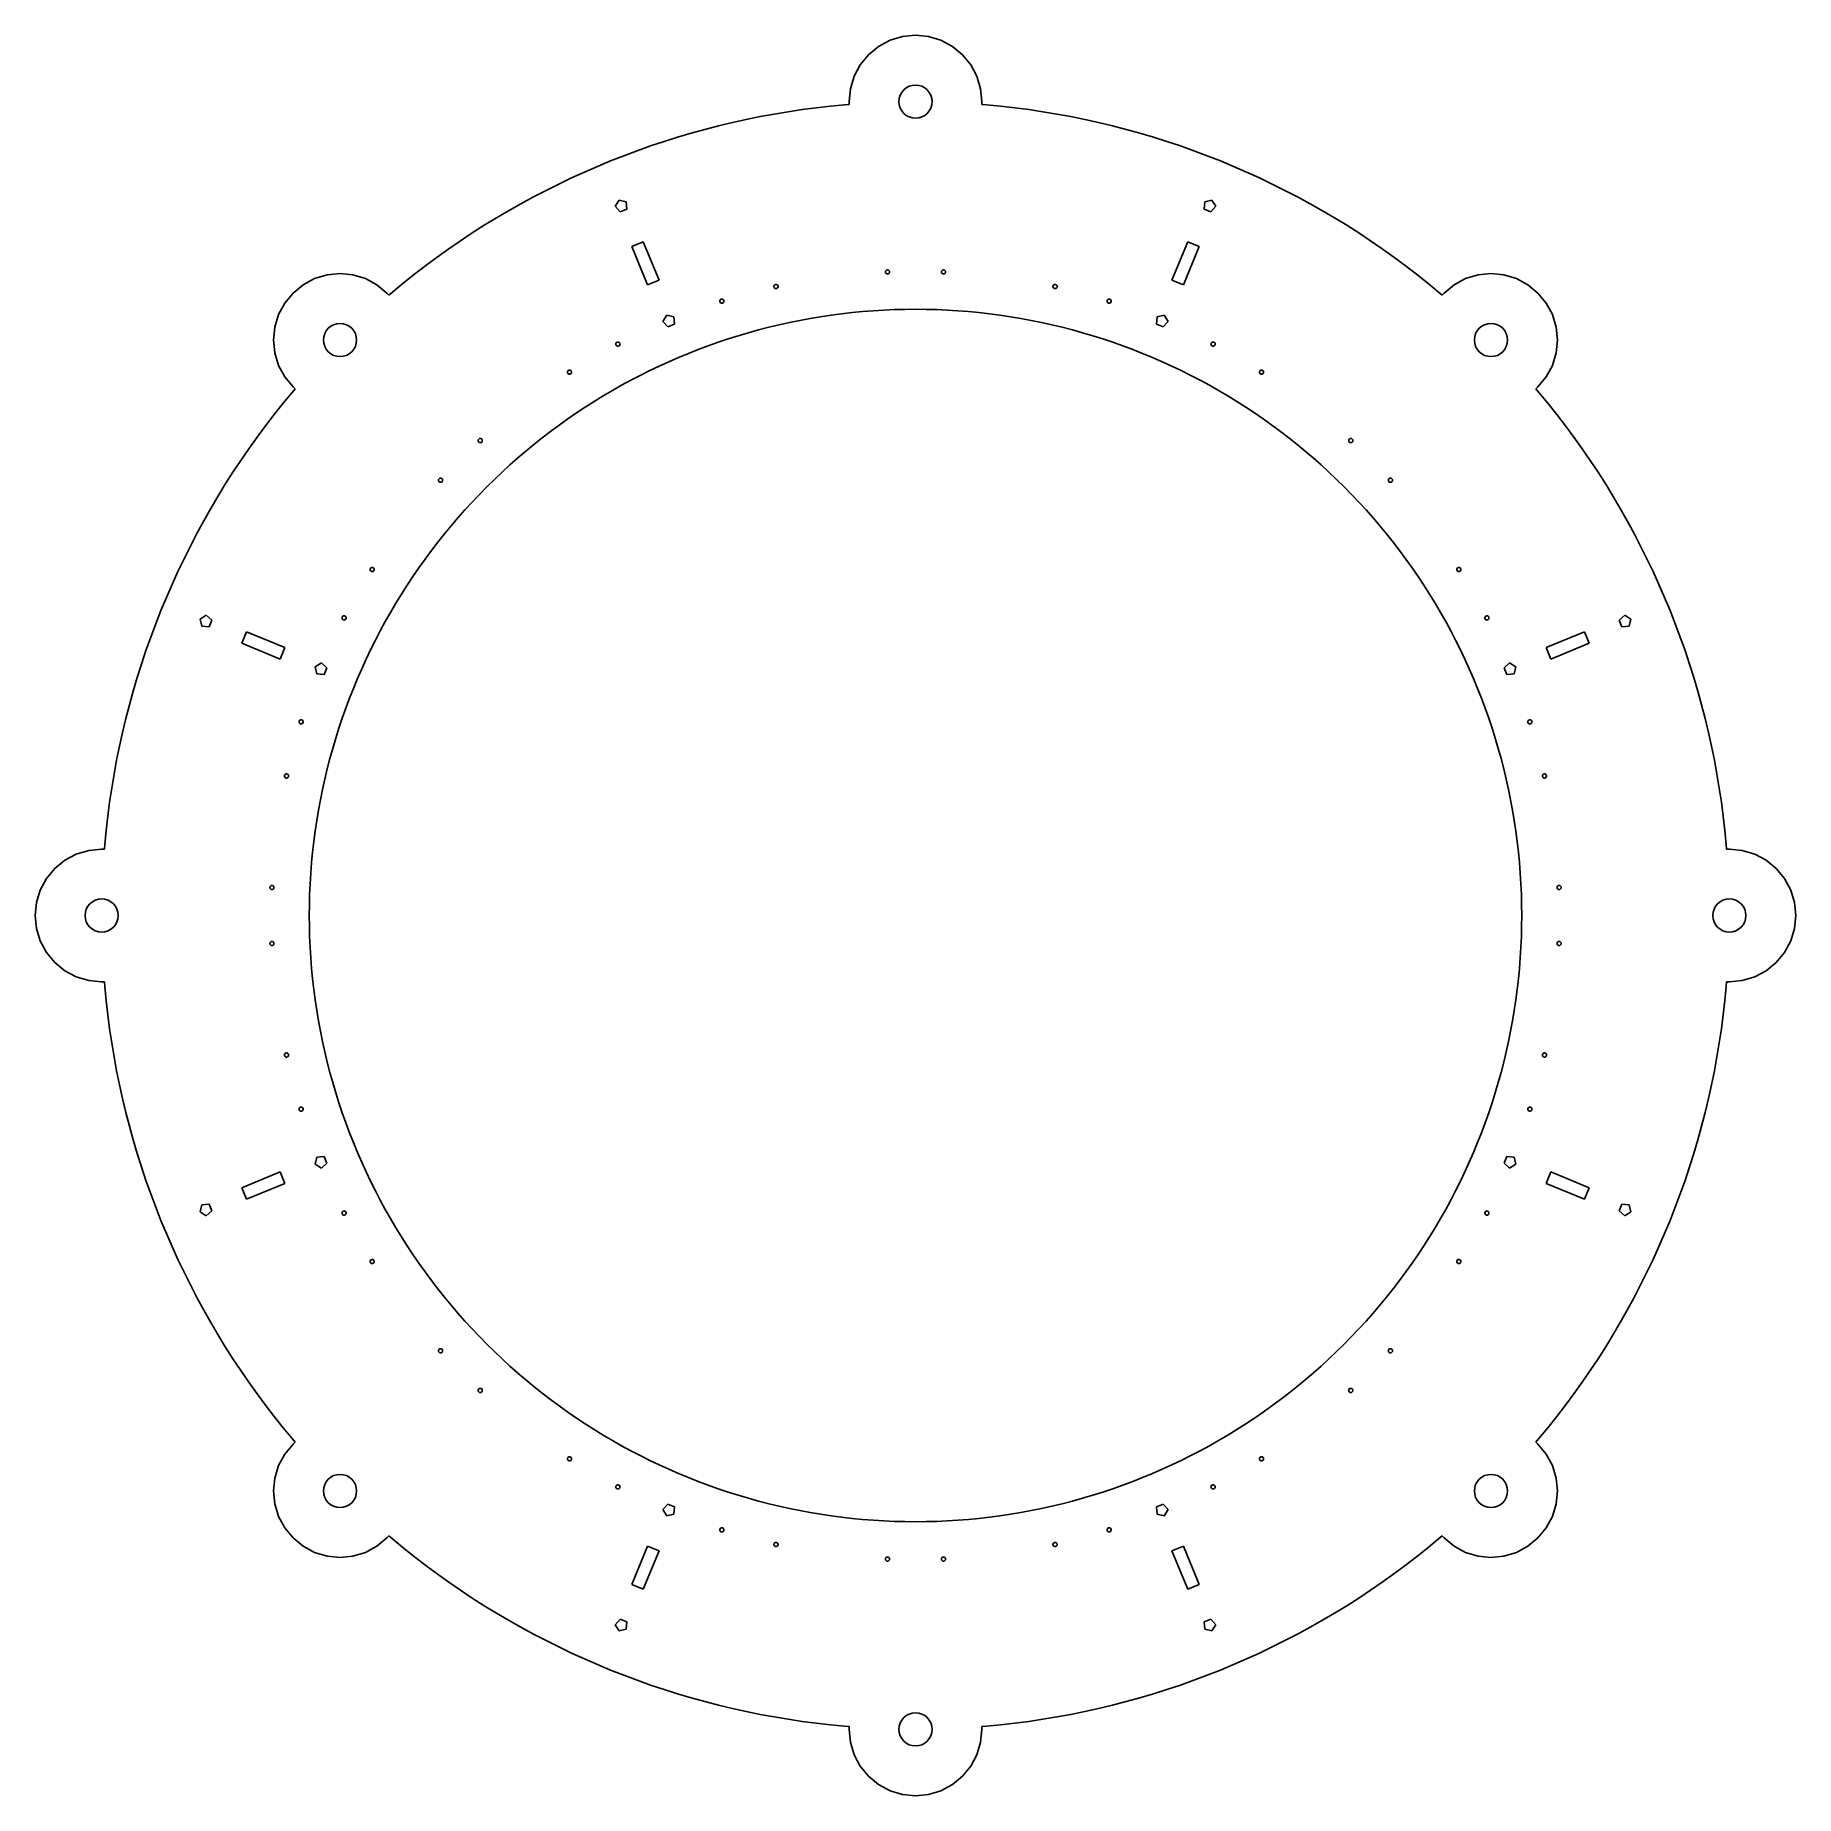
# Model space of a CAD drawing. Header units: metres. Extents: x -212 to 212, y -212 to 212.
import ezdxf

# ---------------------------------------------------------------- set-up
doc = ezdxf.new("R2010")
doc.units = ezdxf.units.M

msp = doc.modelspace()

# ---------------------------------------------------------------- linework, layer by layer
for p, q in [((0, 212), (-3.12144, 211.693)), ((3.12144, 211.693), (0, 212)), ((-8.88911, 209.304), (-11.3137, 207.314)), ((-6.12292, 210.782), (-8.88911, 209.304)), ((-3.12144, 211.693), (-6.12292, 210.782)), ((6.12292, 210.782), (3.12144, 211.693)), ((8.88911, 209.304), (6.12292, 210.782)), ((11.3137, 207.314), (8.88911, 209.304)), ((-13.3035, 204.889), (-14.7821, 202.123)), ((-11.3137, 207.314), (-13.3035, 204.889)), ((13.3035, 204.889), (11.3137, 207.314)), ((14.7821, 202.123), (13.3035, 204.889)), ((-14.7821, 202.123), (-15.6926, 199.121)), ((-2.82841, 198.828), (-2.22227, 199.326)), ((-2.22227, 199.326), (-1.53073, 199.696)), ((-1.53073, 199.696), (-0.78035, 199.923)), ((-0.78035, 199.923), (0, 200)), ((0, 200), (0.78035, 199.923)), ((0.78035, 199.923), (1.53073, 199.696)), ((1.53073, 199.696), (2.22227, 199.326)), ((2.22227, 199.326), (2.82841, 198.828)), ((15.6926, 199.121), (14.7821, 202.123)), ((-17.0825, 195.254), (-20.4876, 194.926)), ((-15.9354, 195.344), (-17.0825, 195.254)), ((-15.6926, 199.121), (-16, 196)), ((-16, 196), (-15.9354, 195.344)), ((-4, 196), (-3.92313, 196.78)), ((-3.92313, 195.22), (-4, 196)), ((-3.92313, 196.78), (-3.69551, 197.531)), ((-3.69551, 194.469), (-3.92313, 195.22)), ((-3.69551, 197.531), (-3.32587, 198.222)), ((-3.32587, 198.222), (-2.82841, 198.828)), ((2.82841, 198.828), (3.32587, 198.222)), ((3.32587, 198.222), (3.69551, 197.531)), ((3.69551, 197.531), (3.92313, 196.78)), ((3.92313, 195.22), (3.69551, 194.469)), ((3.92313, 196.78), (4, 196)), ((4, 196), (3.92313, 195.22)), ((16, 196), (15.6926, 199.121)), ((15.9354, 195.344), (16, 196)), ((17.0825, 195.254), (15.9354, 195.344)), ((20.4876, 194.926), (17.0825, 195.254)), ((-44.0904, 190.977), (-47.4167, 190.178)), ((-40.7507, 191.717), (-44.0904, 190.977)), ((-37.3986, 192.399), (-40.7507, 191.717)), ((-34.035, 193.022), (-37.3986, 192.399)), ((-30.6611, 193.587), (-34.035, 193.022)), ((-27.2779, 194.093), (-30.6611, 193.587)), ((-23.8864, 194.539), (-27.2779, 194.093)), ((-20.4876, 194.926), (-23.8864, 194.539)), ((-3.32587, 193.778), (-3.69551, 194.469)), ((-2.82841, 193.172), (-3.32587, 193.778)), ((-2.22227, 192.674), (-2.82841, 193.172)), ((-1.53073, 192.304), (-2.22227, 192.674)), ((-0.78035, 192.077), (-1.53073, 192.304)), ((0, 192), (-0.78035, 192.077)), ((0.78035, 192.077), (0, 192)), ((1.53073, 192.304), (0.78035, 192.077)), ((2.22227, 192.674), (1.53073, 192.304)), ((2.82841, 193.172), (2.22227, 192.674)), ((3.32587, 193.778), (2.82841, 193.172)), ((3.69551, 194.469), (3.32587, 193.778)), ((23.8864, 194.539), (20.4876, 194.926)), ((27.2779, 194.093), (23.8864, 194.539)), ((30.6611, 193.587), (27.2779, 194.093)), ((34.035, 193.022), (30.6611, 193.587)), ((37.3986, 192.399), (34.035, 193.022)), ((40.7507, 191.717), (37.3986, 192.399)), ((44.0904, 190.977), (40.7507, 191.717)), ((47.4167, 190.178), (44.0904, 190.977)), ((-57.3048, 187.436), (-60.5673, 186.407)), ((-54.0249, 188.407), (-57.3048, 187.436)), ((-50.7285, 189.321), (-54.0249, 188.407)), ((-47.4167, 190.178), (-50.7285, 189.321)), ((50.7285, 189.321), (47.4167, 190.178)), ((54.0249, 188.407), (50.7285, 189.321)), ((57.3048, 187.436), (54.0249, 188.407)), ((60.5673, 186.407), (57.3048, 187.436)), ((-70.2401, 182.982), (-73.4229, 181.728)), ((-67.0359, 184.18), (-70.2401, 182.982)), ((-63.8114, 185.322), (-67.0359, 184.18)), ((-60.5673, 186.407), (-63.8114, 185.322)), ((63.8114, 185.322), (60.5673, 186.407)), ((67.0359, 184.18), (63.8114, 185.322)), ((70.2401, 182.982), (67.0359, 184.18)), ((73.4229, 181.728), (70.2401, 182.982)), ((-79.7204, 179.055), (-82.8332, 177.636)), ((-76.5833, 180.419), (-79.7204, 179.055)), ((-73.4229, 181.728), (-76.5833, 180.419)), ((76.5833, 180.419), (73.4229, 181.728)), ((79.7204, 179.055), (76.5833, 180.419)), ((82.8332, 177.636), (79.7204, 179.055)), ((-88.9821, 174.637), (-92.0164, 173.058)), ((-85.9207, 176.164), (-88.9821, 174.637)), ((-82.8332, 177.636), (-85.9207, 176.164)), ((85.9207, 176.164), (82.8332, 177.636)), ((88.9821, 174.637), (85.9207, 176.164)), ((92.0164, 173.058), (88.9821, 174.637)), ((-98, 169.741), (-100.947, 168.005)), ((-95.0227, 171.425), (-98, 169.741)), ((-92.0164, 173.058), (-95.0227, 171.425)), ((-72.2918, 170.8), (-71.3705, 172.304)), ((-71.1466, 169.459), (-72.2918, 170.8)), ((-71.3705, 172.304), (-69.6558, 171.892)), ((-69.5175, 170.134), (-71.1466, 169.459)), ((-69.6558, 171.892), (-69.5175, 170.134)), ((69.5175, 170.134), (69.6558, 171.892)), ((71.1466, 169.459), (69.5175, 170.134)), ((69.6558, 171.892), (71.3705, 172.304)), ((72.2918, 170.8), (71.1466, 169.459)), ((71.3705, 172.304), (72.2918, 170.8)), ((95.0227, 171.425), (92.0164, 173.058)), ((98, 169.741), (95.0227, 171.425)), ((100.947, 168.005), (98, 169.741)), ((-103.864, 166.217), (-106.749, 164.379)), ((-100.947, 168.005), (-103.864, 166.217)), ((103.864, 166.217), (100.947, 168.005)), ((106.749, 164.379), (103.864, 166.217)), ((-109.602, 162.491), (-112.421, 160.554)), ((-106.749, 164.379), (-109.602, 162.491)), ((-68.3554, 161.105), (-65.5838, 162.253)), ((-65.5838, 162.253), (-61.7569, 153.014)), ((61.7569, 153.014), (65.5838, 162.253)), ((65.5838, 162.253), (68.3554, 161.105)), ((109.602, 162.491), (106.749, 164.379)), ((112.421, 160.554), (109.602, 162.491)), ((-115.206, 158.567), (-117.956, 156.533)), ((-112.421, 160.554), (-115.206, 158.567)), ((-64.5286, 151.866), (-68.3554, 161.105)), ((68.3554, 161.105), (64.5286, 151.866)), ((115.206, 158.567), (112.421, 160.554)), ((117.956, 156.533), (115.206, 158.567)), ((-144.716, 153.375), (-147.482, 151.896)), ((-141.714, 154.285), (-144.716, 153.375)), ((-138.593, 154.593), (-141.714, 154.285)), ((-135.471, 154.285), (-138.593, 154.593)), ((-132.47, 153.375), (-135.471, 154.285)), ((-129.704, 151.896), (-132.47, 153.375)), ((-120.67, 154.45), (-123.347, 152.321)), ((-117.956, 156.533), (-120.67, 154.45)), ((-61.7569, 153.014), (-64.5286, 151.866)), ((-7.25, 155), (-7.21193, 155.191)), ((-7.21193, 154.809), (-7.25, 155)), ((-7.21193, 155.191), (-7.10355, 155.354)), ((-7.10355, 154.646), (-7.21193, 154.809)), ((-7.10355, 155.354), (-6.94133, 155.462)), ((-6.94133, 154.538), (-7.10355, 154.646)), ((-6.94133, 155.462), (-6.75, 155.5)), ((-6.75, 154.5), (-6.94133, 154.538)), ((-6.75, 155.5), (-6.55865, 155.462)), ((-6.55865, 154.538), (-6.75, 154.5)), ((-6.55865, 155.462), (-6.39644, 155.354)), ((-6.39644, 154.646), (-6.55865, 154.538)), ((-6.39644, 155.354), (-6.28806, 155.191)), ((-6.28806, 154.809), (-6.39644, 154.646)), ((-6.28806, 155.191), (-6.25, 155)), ((-6.25, 155), (-6.28806, 154.809)), ((6.25, 155), (6.28806, 155.191)), ((6.28806, 154.809), (6.25, 155)), ((6.28806, 155.191), (6.39644, 155.354)), ((6.39644, 154.646), (6.28806, 154.809)), ((6.39644, 155.354), (6.55865, 155.462)), ((6.55865, 154.538), (6.39644, 154.646)), ((6.55865, 155.462), (6.75, 155.5)), ((6.75, 154.5), (6.55865, 154.538)), ((6.75, 155.5), (6.94133, 155.462)), ((6.94133, 154.538), (6.75, 154.5)), ((6.94133, 155.462), (7.10355, 155.354)), ((7.10355, 154.646), (6.94133, 154.538)), ((7.10355, 155.354), (7.21193, 155.191)), ((7.21193, 154.809), (7.10355, 154.646)), ((7.21193, 155.191), (7.25, 155)), ((7.25, 155), (7.21193, 154.809)), ((64.5286, 151.866), (61.7569, 153.014)), ((120.67, 154.45), (117.956, 156.533)), ((123.347, 152.321), (120.67, 154.45)), ((132.47, 153.375), (129.704, 151.896)), ((135.471, 154.285), (132.47, 153.375)), ((138.593, 154.593), (135.471, 154.285)), ((141.714, 154.285), (138.593, 154.593)), ((144.716, 153.375), (141.714, 154.285)), ((147.482, 151.896), (144.716, 153.375)), ((-149.907, 149.907), (-151.896, 147.482)), ((-147.482, 151.896), (-149.907, 149.907)), ((-127.279, 149.907), (-129.704, 151.896)), ((-126.861, 149.397), (-127.279, 149.907)), ((-125.986, 150.145), (-126.861, 149.397)), ((-123.347, 152.321), (-125.986, 150.145)), ((-46.9413, 148.368), (-46.7664, 148.454)), ((-46.7664, 148.454), (-46.5717, 148.467)), ((-46.5717, 148.467), (-46.3869, 148.404)), ((-46.3869, 148.404), (-46.2403, 148.276)), ((-34.0927, 151.531), (-34.03, 151.716)), ((-34.0799, 151.336), (-34.0927, 151.531)), ((-33.9936, 151.161), (-34.0799, 151.336)), ((-34.03, 151.716), (-33.9013, 151.862)), ((-33.847, 151.033), (-33.9936, 151.161)), ((-33.9013, 151.862), (-33.7263, 151.948)), ((-33.6622, 150.97), (-33.847, 151.033)), ((-33.7263, 151.948), (-33.5317, 151.961)), ((-33.4675, 150.983), (-33.6622, 150.97)), ((-33.5317, 151.961), (-33.347, 151.899)), ((-33.2926, 151.069), (-33.4675, 150.983)), ((-33.347, 151.899), (-33.2003, 151.77)), ((-33.1639, 151.216), (-33.2926, 151.069)), ((-33.2003, 151.77), (-33.114, 151.595)), ((-33.1012, 151.4), (-33.1639, 151.216)), ((-33.114, 151.595), (-33.1012, 151.4)), ((33.1012, 151.4), (33.114, 151.595)), ((33.1639, 151.216), (33.1012, 151.4)), ((33.114, 151.595), (33.2003, 151.77)), ((33.2926, 151.069), (33.1639, 151.216)), ((33.2003, 151.77), (33.347, 151.899)), ((33.4675, 150.983), (33.2926, 151.069)), ((33.347, 151.899), (33.5317, 151.961)), ((33.6622, 150.97), (33.4675, 150.983)), ((33.5317, 151.961), (33.7263, 151.948)), ((33.847, 151.033), (33.6622, 150.97)), ((33.7263, 151.948), (33.9013, 151.862)), ((33.9936, 151.161), (33.847, 151.033)), ((33.9013, 151.862), (34.03, 151.716)), ((34.0799, 151.336), (33.9936, 151.161)), ((34.03, 151.716), (34.0927, 151.531)), ((34.0927, 151.531), (34.0799, 151.336)), ((46.2403, 148.276), (46.3869, 148.404)), ((46.3869, 148.404), (46.5717, 148.467)), ((46.5717, 148.467), (46.7664, 148.454)), ((46.7664, 148.454), (46.9413, 148.368)), ((125.986, 150.145), (123.347, 152.321)), ((126.861, 149.397), (125.986, 150.145)), ((127.279, 149.907), (126.861, 149.397)), ((129.704, 151.896), (127.279, 149.907)), ((149.907, 149.907), (147.482, 151.896)), ((151.896, 147.482), (149.907, 149.907)), ((-153.375, 144.716), (-154.285, 141.714)), ((-151.896, 147.482), (-153.375, 144.716)), ((-60.8113, 143.084), (-59.89, 144.587)), ((-59.89, 144.587), (-58.1753, 144.175)), ((-58.1753, 144.175), (-58.037, 142.418)), ((-47.1327, 148.037), (-47.0699, 148.221)), ((-47.1199, 147.842), (-47.1327, 148.037)), ((-47.0336, 147.667), (-47.1199, 147.842)), ((-47.0699, 148.221), (-46.9413, 148.368)), ((-46.8869, 147.538), (-47.0336, 147.667)), ((-46.7022, 147.476), (-46.8869, 147.538)), ((-46.5075, 147.489), (-46.7022, 147.476)), ((-46.3326, 147.575), (-46.5075, 147.489)), ((-46.2039, 147.721), (-46.3326, 147.575)), ((-46.2403, 148.276), (-46.154, 148.101)), ((-46.1412, 147.906), (-46.2039, 147.721)), ((-46.154, 148.101), (-46.1412, 147.906)), ((-25.3526, 143.782), (-22.8394, 144.202)), ((-22.8394, 144.202), (-20.3193, 144.579)), ((-20.3193, 144.579), (-17.7929, 144.912)), ((-17.7929, 144.912), (-15.2612, 145.2)), ((-15.2612, 145.2), (-12.7247, 145.444)), ((-12.7247, 145.444), (-10.1844, 145.644)), ((-10.1844, 145.644), (-7.64104, 145.8)), ((-7.64104, 145.8), (-5.09532, 145.911)), ((-5.09532, 145.911), (-2.54805, 145.978)), ((-2.54805, 145.978), (0, 146)), ((0, 146), (2.54805, 145.978)), ((2.54805, 145.978), (5.09532, 145.911)), ((5.09532, 145.911), (7.64104, 145.8)), ((7.64104, 145.8), (10.1844, 145.644)), ((10.1844, 145.644), (12.7247, 145.444)), ((12.7247, 145.444), (15.2612, 145.2)), ((15.2612, 145.2), (17.7929, 144.912)), ((17.7929, 144.912), (20.3193, 144.579)), ((20.3193, 144.579), (22.8394, 144.202)), ((22.8394, 144.202), (25.3526, 143.782)), ((46.1412, 147.906), (46.154, 148.101)), ((46.2039, 147.721), (46.1412, 147.906)), ((46.154, 148.101), (46.2403, 148.276)), ((46.3326, 147.575), (46.2039, 147.721)), ((46.5075, 147.489), (46.3326, 147.575)), ((46.7022, 147.476), (46.5075, 147.489)), ((46.8869, 147.538), (46.7022, 147.476)), ((47.0336, 147.667), (46.8869, 147.538)), ((46.9413, 148.368), (47.0699, 148.221)), ((47.1199, 147.842), (47.0336, 147.667)), ((47.0699, 148.221), (47.1327, 148.037)), ((47.1327, 148.037), (47.1199, 147.842)), ((58.037, 142.418), (58.1753, 144.175)), ((58.1753, 144.175), (59.8899, 144.587)), ((59.8899, 144.587), (60.8113, 143.084)), ((153.375, 144.716), (151.896, 147.482)), ((154.285, 141.714), (153.375, 144.716)), ((-154.285, 141.714), (-154.593, 138.593)), ((-142.516, 139.373), (-142.288, 140.124)), ((-142.288, 140.124), (-141.919, 140.815)), ((-141.919, 140.815), (-141.421, 141.421)), ((-141.421, 141.421), (-140.815, 141.919)), ((-140.815, 141.919), (-140.124, 142.288)), ((-140.124, 142.288), (-139.373, 142.516)), ((-139.373, 142.516), (-138.593, 142.593)), ((-138.593, 142.593), (-137.813, 142.516)), ((-137.813, 142.516), (-137.062, 142.288)), ((-137.062, 142.288), (-136.371, 141.919)), ((-136.371, 141.919), (-135.764, 141.421)), ((-135.764, 141.421), (-135.267, 140.815)), ((-135.267, 140.815), (-134.897, 140.124)), ((-134.897, 140.124), (-134.67, 139.373)), ((-59.6661, 141.743), (-60.8113, 143.084)), ((-58.037, 142.418), (-59.6661, 141.743)), ((-42.6863, 139.62), (-40.243, 140.344)), ((-40.243, 140.344), (-37.7876, 141.025)), ((-37.7876, 141.025), (-35.3206, 141.663)), ((-35.3206, 141.663), (-32.8428, 142.258)), ((-32.8428, 142.258), (-30.3551, 142.81)), ((-30.3551, 142.81), (-27.8581, 143.318)), ((-27.8581, 143.318), (-25.3526, 143.782)), ((25.3526, 143.782), (27.8581, 143.318)), ((27.8581, 143.318), (30.3551, 142.81)), ((30.3551, 142.81), (32.8428, 142.258)), ((32.8428, 142.258), (35.3206, 141.663)), ((35.3206, 141.663), (37.7876, 141.025)), ((37.7876, 141.025), (40.243, 140.344)), ((40.243, 140.344), (42.6863, 139.62)), ((59.6661, 141.743), (58.037, 142.418)), ((60.8113, 143.084), (59.6661, 141.743)), ((134.67, 139.373), (134.897, 140.124)), ((134.897, 140.124), (135.267, 140.815)), ((135.267, 140.815), (135.764, 141.421)), ((135.764, 141.421), (136.371, 141.919)), ((136.371, 141.919), (137.062, 142.288)), ((137.062, 142.288), (137.813, 142.516)), ((137.813, 142.516), (138.593, 142.593)), ((138.593, 142.593), (139.373, 142.516)), ((139.373, 142.516), (140.124, 142.288)), ((140.124, 142.288), (140.815, 141.919)), ((140.815, 141.919), (141.421, 141.421)), ((141.421, 141.421), (141.919, 140.815)), ((141.919, 140.815), (142.288, 140.124)), ((142.288, 140.124), (142.516, 139.373)), ((154.593, 138.593), (154.285, 141.714)), ((-154.593, 138.593), (-154.285, 135.471)), ((-142.593, 138.593), (-142.516, 139.373)), ((-142.516, 137.813), (-142.593, 138.593)), ((-142.288, 137.062), (-142.516, 137.813)), ((-141.919, 136.371), (-142.288, 137.062)), ((-141.421, 135.764), (-141.919, 136.371)), ((-140.815, 135.267), (-141.421, 135.764)), ((-135.764, 135.764), (-136.371, 135.267)), ((-135.267, 136.371), (-135.764, 135.764)), ((-134.897, 137.062), (-135.267, 136.371)), ((-134.67, 137.813), (-134.897, 137.062)), ((-134.67, 139.373), (-134.593, 138.593)), ((-134.593, 138.593), (-134.67, 137.813)), ((-72.15, 137.544), (-72.1373, 137.738)), ((-72.0873, 137.359), (-72.15, 137.544)), ((-72.1373, 137.738), (-72.051, 137.913)), ((-71.9587, 137.212), (-72.0873, 137.359)), ((-72.051, 137.913), (-71.9043, 138.042)), ((-71.7837, 137.126), (-71.9587, 137.212)), ((-71.9043, 138.042), (-71.7196, 138.105)), ((-71.5891, 137.113), (-71.7837, 137.126)), ((-71.7196, 138.105), (-71.5249, 138.092)), ((-71.4043, 137.176), (-71.5891, 137.113)), ((-71.5249, 138.092), (-71.3499, 138.006)), ((-71.2577, 137.305), (-71.4043, 137.176)), ((-71.3499, 138.006), (-71.2213, 137.859)), ((-71.1714, 137.48), (-71.2577, 137.305)), ((-71.2213, 137.859), (-71.1586, 137.674)), ((-71.1586, 137.674), (-71.1714, 137.48)), ((-54.6926, 135.369), (-52.3217, 136.303)), ((-52.3217, 136.303), (-49.9349, 137.195)), ((-49.9349, 137.195), (-47.5329, 138.046)), ((-47.5329, 138.046), (-45.1165, 138.854)), ((-45.1165, 138.854), (-42.6863, 139.62)), ((42.6863, 139.62), (45.1165, 138.854)), ((45.1165, 138.854), (47.5329, 138.046)), ((47.5329, 138.046), (49.9349, 137.195)), ((49.9349, 137.195), (52.3217, 136.303)), ((52.3217, 136.303), (54.6926, 135.369)), ((71.1586, 137.674), (71.2213, 137.859)), ((71.1714, 137.48), (71.1586, 137.674)), ((71.2577, 137.305), (71.1714, 137.48)), ((71.2213, 137.859), (71.3499, 138.006)), ((71.4043, 137.176), (71.2577, 137.305)), ((71.3499, 138.006), (71.5249, 138.092)), ((71.5891, 137.113), (71.4043, 137.176)), ((71.5249, 138.092), (71.7196, 138.105)), ((71.7837, 137.126), (71.5891, 137.113)), ((71.7196, 138.105), (71.9043, 138.042)), ((71.9587, 137.212), (71.7837, 137.126)), ((71.9043, 138.042), (72.051, 137.913)), ((72.0873, 137.359), (71.9587, 137.212)), ((72.051, 137.913), (72.1373, 137.738)), ((72.15, 137.544), (72.0873, 137.359)), ((72.1373, 137.738), (72.15, 137.544)), ((134.593, 138.593), (134.67, 139.373)), ((134.67, 137.813), (134.593, 138.593)), ((134.897, 137.062), (134.67, 137.813)), ((135.267, 136.371), (134.897, 137.062)), ((135.764, 135.764), (135.267, 136.371)), ((136.371, 135.267), (135.764, 135.764)), ((141.421, 135.764), (140.815, 135.267)), ((141.919, 136.371), (141.421, 135.764)), ((142.288, 137.062), (141.919, 136.371)), ((142.516, 137.813), (142.288, 137.062)), ((142.516, 139.373), (142.593, 138.593)), ((142.593, 138.593), (142.516, 137.813)), ((154.285, 135.471), (154.593, 138.593)), ((-154.285, 135.471), (-153.375, 132.47)), ((-153.375, 132.47), (-151.896, 129.704)), ((-140.124, 134.897), (-140.815, 135.267)), ((-139.373, 134.67), (-140.124, 134.897)), ((-138.593, 134.593), (-139.373, 134.67)), ((-137.813, 134.67), (-138.593, 134.593)), ((-137.062, 134.897), (-137.813, 134.67)), ((-136.371, 135.267), (-137.062, 134.897)), ((-64.0022, 131.224), (-61.7023, 132.321)), ((-61.7023, 132.321), (-59.3835, 133.378)), ((-59.3835, 133.378), (-57.0467, 134.394)), ((-57.0467, 134.394), (-54.6926, 135.369)), ((54.6926, 135.369), (57.0467, 134.394)), ((57.0467, 134.394), (59.3835, 133.378)), ((59.3835, 133.378), (61.7023, 132.321)), ((61.7023, 132.321), (64.0022, 131.224)), ((137.062, 134.897), (136.371, 135.267)), ((137.813, 134.67), (137.062, 134.897)), ((138.593, 134.593), (137.813, 134.67)), ((139.373, 134.67), (138.593, 134.593)), ((140.124, 134.897), (139.373, 134.67)), ((140.815, 135.267), (140.124, 134.897)), ((151.896, 129.704), (153.375, 132.47)), ((153.375, 132.47), (154.285, 135.471)), ((-151.896, 129.704), (-149.907, 127.279)), ((-149.907, 127.279), (-149.397, 126.861)), ((-83.8414, 130.794), (-83.8286, 130.988)), ((-83.7787, 130.609), (-83.8414, 130.794)), ((-83.8286, 130.988), (-83.7423, 131.163)), ((-83.65, 130.462), (-83.7787, 130.609)), ((-83.7423, 131.163), (-83.5957, 131.292)), ((-83.4751, 130.376), (-83.65, 130.462)), ((-83.5957, 131.292), (-83.4109, 131.355)), ((-83.2804, 130.363), (-83.4751, 130.376)), ((-83.4109, 131.355), (-83.2162, 131.342)), ((-83.0957, 130.426), (-83.2804, 130.363)), ((-83.2162, 131.342), (-83.0413, 131.256)), ((-82.949, 130.555), (-83.0957, 130.426)), ((-83.0413, 131.256), (-82.9127, 131.109)), ((-82.8627, 130.73), (-82.949, 130.555)), ((-82.9127, 131.109), (-82.8499, 130.924)), ((-82.8499, 130.924), (-82.8627, 130.73)), ((-73, 126.44), (-70.7822, 127.694)), ((-70.7822, 127.694), (-68.5428, 128.91)), ((-68.5428, 128.91), (-66.2826, 130.087)), ((-66.2826, 130.087), (-64.0022, 131.224)), ((64.0022, 131.224), (66.2826, 130.087)), ((66.2826, 130.087), (68.5428, 128.91)), ((68.5428, 128.91), (70.7822, 127.694)), ((70.7822, 127.694), (73, 126.44)), ((82.8499, 130.924), (82.9127, 131.109)), ((82.8627, 130.73), (82.8499, 130.924)), ((82.949, 130.555), (82.8627, 130.73)), ((82.9127, 131.109), (83.0413, 131.256)), ((83.0957, 130.426), (82.949, 130.555)), ((83.0413, 131.256), (83.2162, 131.342)), ((83.2804, 130.363), (83.0957, 130.426)), ((83.2162, 131.342), (83.4109, 131.355)), ((83.4751, 130.376), (83.2804, 130.363)), ((83.4109, 131.355), (83.5957, 131.292)), ((83.65, 130.462), (83.4751, 130.376)), ((83.5957, 131.292), (83.7423, 131.163)), ((83.7787, 130.609), (83.65, 130.462)), ((83.7423, 131.163), (83.8286, 130.988)), ((83.8414, 130.794), (83.7787, 130.609)), ((83.8286, 130.988), (83.8414, 130.794)), ((149.397, 126.861), (149.907, 127.279)), ((149.907, 127.279), (151.896, 129.704)), ((-152.321, 123.347), (-154.45, 120.67)), ((-150.145, 125.986), (-152.321, 123.347)), ((-149.397, 126.861), (-150.145, 125.986)), ((-79.5173, 122.446), (-77.3682, 123.815)), ((-77.3682, 123.815), (-75.1956, 125.146)), ((-75.1956, 125.146), (-73, 126.44)), ((73, 126.44), (75.1956, 125.146)), ((75.1956, 125.146), (77.3682, 123.815)), ((77.3682, 123.815), (79.5173, 122.446)), ((150.145, 125.986), (149.397, 126.861)), ((152.321, 123.347), (150.145, 125.986)), ((154.45, 120.67), (152.321, 123.347)), ((-154.45, 120.67), (-156.533, 117.956)), ((-85.8166, 118.116), (-83.7422, 119.596)), ((-83.7422, 119.596), (-81.6422, 121.039)), ((-81.6422, 121.039), (-79.5173, 122.446)), ((79.5173, 122.446), (81.6422, 121.039)), ((81.6422, 121.039), (83.7422, 119.596)), ((83.7422, 119.596), (85.8166, 118.116)), ((156.533, 117.956), (154.45, 120.67)), ((-158.567, 115.206), (-160.554, 112.421)), ((-156.533, 117.956), (-158.567, 115.206)), ((-105.329, 114.374), (-105.291, 114.566)), ((-105.291, 114.566), (-105.182, 114.728)), ((-105.182, 114.728), (-105.02, 114.836)), ((-105.02, 114.836), (-104.829, 114.874)), ((-104.829, 114.874), (-104.637, 114.836)), ((-104.637, 114.836), (-104.475, 114.728)), ((-104.475, 114.728), (-104.367, 114.566)), ((-104.367, 114.566), (-104.329, 114.375)), ((-91.8808, 113.463), (-89.8866, 115.05)), ((-89.8866, 115.05), (-87.865, 116.601)), ((-87.865, 116.601), (-85.8166, 118.116)), ((85.8166, 118.116), (87.865, 116.601)), ((87.865, 116.601), (89.8866, 115.05)), ((89.8866, 115.05), (91.8808, 113.463)), ((104.329, 114.375), (104.367, 114.566)), ((104.367, 114.566), (104.475, 114.728)), ((104.475, 114.728), (104.637, 114.836)), ((104.637, 114.836), (104.829, 114.874)), ((104.829, 114.874), (105.02, 114.836)), ((105.02, 114.836), (105.182, 114.728)), ((105.182, 114.728), (105.291, 114.566)), ((105.291, 114.566), (105.329, 114.374)), ((158.567, 115.206), (156.533, 117.956)), ((160.554, 112.421), (158.567, 115.206)), ((-160.554, 112.421), (-162.491, 109.602)), ((-105.291, 114.183), (-105.329, 114.374)), ((-105.182, 114.021), (-105.291, 114.183)), ((-105.02, 113.913), (-105.182, 114.021)), ((-104.829, 113.875), (-105.02, 113.913)), ((-104.637, 113.913), (-104.829, 113.875)), ((-104.475, 114.021), (-104.637, 113.913)), ((-104.367, 114.183), (-104.475, 114.021)), ((-104.329, 114.375), (-104.367, 114.183)), ((-95.7846, 110.188), (-93.847, 111.842)), ((-93.847, 111.842), (-91.8808, 113.463)), ((91.8808, 113.463), (93.847, 111.842)), ((93.847, 111.842), (95.7846, 110.188)), ((104.367, 114.183), (104.329, 114.375)), ((104.475, 114.021), (104.367, 114.183)), ((104.637, 113.913), (104.475, 114.021)), ((104.829, 113.875), (104.637, 113.913)), ((105.02, 113.913), (104.829, 113.875)), ((105.182, 114.021), (105.02, 113.913)), ((105.291, 114.183), (105.182, 114.021)), ((105.329, 114.374), (105.291, 114.183)), ((162.491, 109.602), (160.554, 112.421)), ((-164.379, 106.749), (-166.217, 103.864)), ((-162.491, 109.602), (-164.379, 106.749)), ((-101.42, 105.024), (-99.5717, 106.778)), ((-99.5717, 106.778), (-97.6931, 108.499)), ((-97.6931, 108.499), (-95.7846, 110.188)), ((95.7846, 110.188), (97.6931, 108.499)), ((97.6931, 108.499), (99.5717, 106.778)), ((99.5717, 106.778), (101.42, 105.024)), ((164.379, 106.749), (162.491, 109.602)), ((166.217, 103.864), (164.379, 106.749)), ((-166.217, 103.864), (-168.005, 100.947)), ((-114.874, 104.829), (-114.836, 105.02)), ((-114.836, 104.637), (-114.874, 104.829)), ((-114.836, 105.02), (-114.728, 105.182)), ((-114.728, 104.475), (-114.836, 104.637)), ((-114.728, 105.182), (-114.566, 105.291)), ((-114.566, 104.367), (-114.728, 104.475)), ((-114.566, 105.291), (-114.374, 105.329)), ((-114.375, 104.329), (-114.566, 104.367)), ((-114.183, 104.367), (-114.375, 104.329)), ((-114.374, 105.329), (-114.183, 105.291)), ((-114.183, 105.291), (-114.021, 105.182)), ((-114.021, 104.475), (-114.183, 104.367)), ((-114.021, 105.182), (-113.913, 105.02)), ((-113.913, 104.637), (-114.021, 104.475)), ((-113.913, 105.02), (-113.875, 104.829)), ((-113.875, 104.829), (-113.913, 104.637)), ((-105.024, 101.42), (-103.238, 103.238)), ((-103.238, 103.238), (-101.42, 105.024)), ((101.42, 105.024), (103.238, 103.238)), ((103.238, 103.238), (105.024, 101.42)), ((113.875, 104.829), (113.913, 105.02)), ((113.913, 104.637), (113.875, 104.829)), ((113.913, 105.02), (114.021, 105.182)), ((114.021, 104.475), (113.913, 104.637)), ((114.021, 105.182), (114.183, 105.291)), ((114.183, 104.367), (114.021, 104.475)), ((114.183, 105.291), (114.374, 105.329)), ((114.375, 104.329), (114.183, 104.367)), ((114.374, 105.329), (114.566, 105.291)), ((114.566, 104.367), (114.375, 104.329)), ((114.566, 105.291), (114.728, 105.182)), ((114.728, 104.475), (114.566, 104.367)), ((114.728, 105.182), (114.836, 105.02)), ((114.836, 104.637), (114.728, 104.475)), ((114.836, 105.02), (114.874, 104.829)), ((114.874, 104.829), (114.836, 104.637)), ((168.005, 100.947), (166.217, 103.864)), ((-169.741, 98), (-171.425, 95.0227)), ((-168.005, 100.947), (-169.741, 98)), ((-110.188, 95.7846), (-108.499, 97.6931)), ((-108.499, 97.6931), (-106.778, 99.5717)), ((-106.778, 99.5717), (-105.024, 101.42)), ((105.024, 101.42), (106.778, 99.5717)), ((106.778, 99.5717), (108.499, 97.6931)), ((108.499, 97.6931), (110.188, 95.7846)), ((169.741, 98), (168.005, 100.947)), ((171.425, 95.0227), (169.741, 98)), ((-171.425, 95.0227), (-173.058, 92.0164)), ((-113.463, 91.8808), (-111.842, 93.847)), ((-111.842, 93.847), (-110.188, 95.7846)), ((110.188, 95.7846), (111.842, 93.847)), ((111.842, 93.847), (113.463, 91.8808)), ((173.058, 92.0164), (171.425, 95.0227)), ((-173.058, 92.0164), (-174.637, 88.9821)), ((-116.601, 87.865), (-115.05, 89.8866)), ((-115.05, 89.8866), (-113.463, 91.8808)), ((113.463, 91.8808), (115.05, 89.8866)), ((115.05, 89.8866), (116.601, 87.865)), ((174.637, 88.9821), (173.058, 92.0164)), ((-176.164, 85.9207), (-177.636, 82.8332)), ((-174.637, 88.9821), (-176.164, 85.9207)), ((-119.596, 83.7422), (-118.116, 85.8166)), ((-118.116, 85.8166), (-116.601, 87.865)), ((116.601, 87.865), (118.116, 85.8166)), ((118.116, 85.8166), (119.596, 83.7422)), ((176.164, 85.9207), (174.637, 88.9821)), ((177.636, 82.8332), (176.164, 85.9207)), ((-177.636, 82.8332), (-179.055, 79.7204)), ((-131.355, 83.4109), (-131.292, 83.5957)), ((-131.342, 83.2162), (-131.355, 83.4109)), ((-131.256, 83.0413), (-131.342, 83.2162)), ((-131.292, 83.5957), (-131.163, 83.7423)), ((-131.109, 82.9127), (-131.256, 83.0413)), ((-131.163, 83.7423), (-130.988, 83.8286)), ((-130.924, 82.8499), (-131.109, 82.9127)), ((-130.988, 83.8286), (-130.794, 83.8414)), ((-130.73, 82.8627), (-130.924, 82.8499)), ((-130.794, 83.8414), (-130.609, 83.7787)), ((-130.555, 82.949), (-130.73, 82.8627)), ((-130.609, 83.7787), (-130.462, 83.65)), ((-130.426, 83.0957), (-130.555, 82.949)), ((-130.462, 83.65), (-130.376, 83.4751)), ((-130.363, 83.2804), (-130.426, 83.0957)), ((-130.376, 83.4751), (-130.363, 83.2804)), ((-122.446, 79.5173), (-121.039, 81.6422)), ((-121.039, 81.6422), (-119.596, 83.7422)), ((119.596, 83.7422), (121.039, 81.6422)), ((121.039, 81.6422), (122.446, 79.5173)), ((130.363, 83.2804), (130.376, 83.4751)), ((130.426, 83.0957), (130.363, 83.2804)), ((130.376, 83.4751), (130.462, 83.65)), ((130.555, 82.949), (130.426, 83.0957)), ((130.462, 83.65), (130.609, 83.7787)), ((130.73, 82.8627), (130.555, 82.949)), ((130.609, 83.7787), (130.794, 83.8414)), ((130.924, 82.8499), (130.73, 82.8627)), ((130.794, 83.8414), (130.988, 83.8286)), ((131.109, 82.9127), (130.924, 82.8499)), ((130.988, 83.8286), (131.163, 83.7423)), ((131.256, 83.0413), (131.109, 82.9127)), ((131.163, 83.7423), (131.292, 83.5957)), ((131.342, 83.2162), (131.256, 83.0413)), ((131.292, 83.5957), (131.355, 83.4109)), ((131.355, 83.4109), (131.342, 83.2162)), ((179.055, 79.7204), (177.636, 82.8332)), ((-180.419, 76.5833), (-181.728, 73.4229)), ((-179.055, 79.7204), (-180.419, 76.5833)), ((-125.146, 75.1956), (-123.815, 77.3682)), ((-123.815, 77.3682), (-122.446, 79.5173)), ((122.446, 79.5173), (123.815, 77.3682)), ((123.815, 77.3682), (125.146, 75.1956)), ((180.419, 76.5833), (179.055, 79.7204)), ((181.728, 73.4229), (180.419, 76.5833)), ((-181.728, 73.4229), (-182.982, 70.2401)), ((-172.304, 71.3705), (-170.8, 72.2918)), ((-170.8, 72.2918), (-169.459, 71.1466)), ((-137.913, 72.051), (-137.738, 72.1373)), ((-137.738, 72.1373), (-137.544, 72.15)), ((-137.544, 72.15), (-137.359, 72.0873)), ((-137.359, 72.0873), (-137.212, 71.9587)), ((-127.694, 70.7822), (-126.44, 73)), ((-126.44, 73), (-125.146, 75.1956)), ((125.146, 75.1956), (126.44, 73)), ((126.44, 73), (127.694, 70.7822)), ((137.212, 71.9587), (137.359, 72.0873)), ((137.359, 72.0873), (137.544, 72.15)), ((137.544, 72.15), (137.738, 72.1373)), ((137.738, 72.1373), (137.913, 72.051)), ((169.459, 71.1466), (170.8, 72.2918)), ((170.8, 72.2918), (172.304, 71.3705)), ((182.982, 70.2401), (181.728, 73.4229)), ((-182.982, 70.2401), (-184.18, 67.0359)), ((-171.892, 69.6558), (-172.304, 71.3705)), ((-170.134, 69.5175), (-171.892, 69.6558)), ((-169.459, 71.1466), (-170.134, 69.5175)), ((-162.253, 65.5838), (-161.105, 68.3554)), ((-161.105, 68.3554), (-151.866, 64.5286)), ((-138.105, 71.7196), (-138.042, 71.9043)), ((-138.092, 71.5249), (-138.105, 71.7196)), ((-138.006, 71.3499), (-138.092, 71.5249)), ((-138.042, 71.9043), (-137.913, 72.051)), ((-137.859, 71.2213), (-138.006, 71.3499)), ((-137.674, 71.1586), (-137.859, 71.2213)), ((-137.48, 71.1714), (-137.674, 71.1586)), ((-137.305, 71.2577), (-137.48, 71.1714)), ((-137.176, 71.4043), (-137.305, 71.2577)), ((-137.212, 71.9587), (-137.126, 71.7837)), ((-137.113, 71.5891), (-137.176, 71.4043)), ((-137.126, 71.7837), (-137.113, 71.5891)), ((-130.087, 66.2826), (-128.91, 68.5428)), ((-128.91, 68.5428), (-127.694, 70.7822)), ((127.694, 70.7822), (128.91, 68.5428)), ((128.91, 68.5428), (130.087, 66.2826)), ((137.113, 71.5891), (137.126, 71.7837)), ((137.176, 71.4043), (137.113, 71.5891)), ((137.126, 71.7837), (137.212, 71.9587)), ((137.305, 71.2577), (137.176, 71.4043)), ((137.48, 71.1714), (137.305, 71.2577)), ((137.674, 71.1586), (137.48, 71.1714)), ((137.859, 71.2213), (137.674, 71.1586)), ((138.006, 71.3499), (137.859, 71.2213)), ((137.913, 72.051), (138.042, 71.9043)), ((138.092, 71.5249), (138.006, 71.3499)), ((138.042, 71.9043), (138.105, 71.7196)), ((138.105, 71.7196), (138.092, 71.5249)), ((151.866, 64.5286), (161.105, 68.3554)), ((161.105, 68.3554), (162.253, 65.5838)), ((170.134, 69.5175), (169.459, 71.1466)), ((171.892, 69.6558), (170.134, 69.5175)), ((172.304, 71.3705), (171.892, 69.6558)), ((184.18, 67.0359), (182.982, 70.2401)), ((-185.322, 63.8114), (-186.407, 60.5673)), ((-184.18, 67.0359), (-185.322, 63.8114)), ((-153.014, 61.7569), (-162.253, 65.5838)), ((-151.866, 64.5286), (-153.014, 61.7569)), ((-132.321, 61.7023), (-131.224, 64.0022)), ((-131.224, 64.0022), (-130.087, 66.2826)), ((130.087, 66.2826), (131.224, 64.0022)), ((131.224, 64.0022), (132.321, 61.7023)), ((153.014, 61.7569), (151.866, 64.5286)), ((162.253, 65.5838), (153.014, 61.7569)), ((185.322, 63.8114), (184.18, 67.0359)), ((186.407, 60.5673), (185.322, 63.8114)), ((-186.407, 60.5673), (-187.436, 57.3048)), ((-144.587, 59.8899), (-143.084, 60.8113)), ((-144.175, 58.1753), (-144.587, 59.8899)), ((-143.084, 60.8113), (-141.743, 59.6661)), ((-141.743, 59.6661), (-142.418, 58.037)), ((-134.394, 57.0467), (-133.378, 59.3835)), ((-133.378, 59.3835), (-132.321, 61.7023)), ((132.321, 61.7023), (133.378, 59.3835)), ((133.378, 59.3835), (134.394, 57.0467)), ((141.743, 59.6661), (143.084, 60.8113)), ((142.418, 58.037), (141.743, 59.6661)), ((143.084, 60.8113), (144.587, 59.89)), ((144.587, 59.89), (144.175, 58.1753)), ((187.436, 57.3048), (186.407, 60.5673)), ((-187.436, 57.3048), (-188.407, 54.0249)), ((-142.418, 58.037), (-144.175, 58.1753)), ((-135.369, 54.6926), (-134.394, 57.0467)), ((134.394, 57.0467), (135.369, 54.6926)), ((144.175, 58.1753), (142.418, 58.037)), ((188.407, 54.0249), (187.436, 57.3048)), ((-188.407, 54.0249), (-189.321, 50.7285)), ((-137.195, 49.9349), (-136.303, 52.3217)), ((-136.303, 52.3217), (-135.369, 54.6926)), ((135.369, 54.6926), (136.303, 52.3217)), ((136.303, 52.3217), (137.195, 49.9349)), ((189.321, 50.7285), (188.407, 54.0249)), ((-190.178, 47.4167), (-190.977, 44.0904)), ((-189.321, 50.7285), (-190.178, 47.4167)), ((-148.467, 46.5717), (-148.454, 46.7664)), ((-148.454, 46.7664), (-148.368, 46.9413)), ((-148.368, 46.9413), (-148.221, 47.0699)), ((-148.221, 47.0699), (-148.037, 47.1327)), ((-148.037, 47.1327), (-147.842, 47.1199)), ((-147.842, 47.1199), (-147.667, 47.0336)), ((-147.667, 47.0336), (-147.538, 46.8869)), ((-147.538, 46.8869), (-147.476, 46.7022)), ((-147.476, 46.7022), (-147.489, 46.5075)), ((-138.854, 45.1165), (-138.046, 47.5329)), ((-138.046, 47.5329), (-137.195, 49.9349)), ((137.195, 49.9349), (138.046, 47.5329)), ((138.046, 47.5329), (138.854, 45.1165)), ((147.476, 46.7022), (147.538, 46.8869)), ((147.489, 46.5075), (147.476, 46.7022)), ((147.538, 46.8869), (147.667, 47.0336)), ((147.667, 47.0336), (147.842, 47.1199)), ((147.842, 47.1199), (148.037, 47.1327)), ((148.037, 47.1327), (148.221, 47.0699)), ((148.221, 47.0699), (148.368, 46.9413)), ((148.368, 46.9413), (148.454, 46.7664)), ((148.454, 46.7664), (148.467, 46.5717)), ((190.178, 47.4167), (189.321, 50.7285)), ((190.977, 44.0904), (190.178, 47.4167)), ((-190.977, 44.0904), (-191.717, 40.7507)), ((-148.404, 46.3869), (-148.467, 46.5717)), ((-148.276, 46.2403), (-148.404, 46.3869)), ((-148.101, 46.154), (-148.276, 46.2403)), ((-147.906, 46.1412), (-148.101, 46.154)), ((-147.721, 46.2039), (-147.906, 46.1412)), ((-147.575, 46.3326), (-147.721, 46.2039)), ((-147.489, 46.5075), (-147.575, 46.3326)), ((-140.344, 40.243), (-139.62, 42.6863)), ((-139.62, 42.6863), (-138.854, 45.1165)), ((138.854, 45.1165), (139.62, 42.6863)), ((139.62, 42.6863), (140.344, 40.243)), ((147.575, 46.3326), (147.489, 46.5075)), ((147.721, 46.2039), (147.575, 46.3326)), ((147.906, 46.1412), (147.721, 46.2039)), ((148.101, 46.154), (147.906, 46.1412)), ((148.276, 46.2403), (148.101, 46.154)), ((148.404, 46.3869), (148.276, 46.2403)), ((148.467, 46.5717), (148.404, 46.3869)), ((191.717, 40.7507), (190.977, 44.0904)), ((-191.717, 40.7507), (-192.399, 37.3986)), ((-141.025, 37.7876), (-140.344, 40.243)), ((140.344, 40.243), (141.025, 37.7876)), ((192.399, 37.3986), (191.717, 40.7507)), ((-193.022, 34.035), (-193.587, 30.6611)), ((-192.399, 37.3986), (-193.022, 34.035)), ((-151.862, 33.9013), (-151.716, 34.03)), ((-151.716, 34.03), (-151.531, 34.0927)), ((-151.531, 34.0927), (-151.336, 34.0799)), ((-151.336, 34.0799), (-151.161, 33.9936)), ((-151.161, 33.9936), (-151.033, 33.847)), ((-142.258, 32.8428), (-141.663, 35.3206)), ((-141.663, 35.3206), (-141.025, 37.7876)), ((141.025, 37.7876), (141.663, 35.3206)), ((141.663, 35.3206), (142.258, 32.8428)), ((151.033, 33.847), (151.161, 33.9936)), ((151.161, 33.9936), (151.336, 34.0799)), ((151.336, 34.0799), (151.531, 34.0927)), ((151.531, 34.0927), (151.716, 34.03)), ((151.716, 34.03), (151.862, 33.9013)), ((193.022, 34.035), (192.399, 37.3986)), ((193.587, 30.6611), (193.022, 34.035)), ((-193.587, 30.6611), (-194.093, 27.2779)), ((-151.961, 33.5317), (-151.948, 33.7263)), ((-151.899, 33.347), (-151.961, 33.5317)), ((-151.948, 33.7263), (-151.862, 33.9013)), ((-151.77, 33.2003), (-151.899, 33.347)), ((-151.595, 33.114), (-151.77, 33.2003)), ((-151.4, 33.1012), (-151.595, 33.114)), ((-151.216, 33.1639), (-151.4, 33.1012)), ((-151.069, 33.2926), (-151.216, 33.1639)), ((-150.983, 33.4675), (-151.069, 33.2926)), ((-151.033, 33.847), (-150.97, 33.6622)), ((-150.97, 33.6622), (-150.983, 33.4675)), ((-143.318, 27.8581), (-142.81, 30.3551)), ((-142.81, 30.3551), (-142.258, 32.8428)), ((142.258, 32.8428), (142.81, 30.3551)), ((142.81, 30.3551), (143.318, 27.8581)), ((150.97, 33.6622), (151.033, 33.847)), ((150.983, 33.4675), (150.97, 33.6622)), ((151.069, 33.2926), (150.983, 33.4675)), ((151.216, 33.1639), (151.069, 33.2926)), ((151.4, 33.1012), (151.216, 33.1639)), ((151.595, 33.114), (151.4, 33.1012)), ((151.77, 33.2003), (151.595, 33.114)), ((151.899, 33.347), (151.77, 33.2003)), ((151.862, 33.9013), (151.948, 33.7263)), ((151.961, 33.5317), (151.899, 33.347)), ((151.948, 33.7263), (151.961, 33.5317)), ((194.093, 27.2779), (193.587, 30.6611)), ((-194.093, 27.2779), (-194.539, 23.8864)), ((-143.782, 25.3526), (-143.318, 27.8581)), ((143.318, 27.8581), (143.782, 25.3526)), ((194.539, 23.8864), (194.093, 27.2779)), ((-194.539, 23.8864), (-194.926, 20.4876)), ((-144.579, 20.3193), (-144.202, 22.8394)), ((-144.202, 22.8394), (-143.782, 25.3526)), ((143.782, 25.3526), (144.202, 22.8394)), ((144.202, 22.8394), (144.579, 20.3193)), ((194.926, 20.4876), (194.539, 23.8864)), ((-195.254, 17.0825), (-195.344, 15.9354)), ((-194.926, 20.4876), (-195.254, 17.0825)), ((-145.2, 15.2612), (-144.912, 17.7929)), ((-144.912, 17.7929), (-144.579, 20.3193)), ((144.579, 20.3193), (144.912, 17.7929)), ((144.912, 17.7929), (145.2, 15.2612)), ((195.254, 17.0825), (194.926, 20.4876)), ((195.344, 15.9354), (195.254, 17.0825)), ((-204.889, 13.3035), (-207.314, 11.3137)), ((-202.123, 14.7821), (-204.889, 13.3035)), ((-199.121, 15.6926), (-202.123, 14.7821)), ((-196, 16), (-199.121, 15.6926)), ((-195.344, 15.9354), (-196, 16)), ((-145.644, 10.1844), (-145.444, 12.7247)), ((-145.444, 12.7247), (-145.2, 15.2612)), ((145.2, 15.2612), (145.444, 12.7247)), ((145.444, 12.7247), (145.644, 10.1844)), ((196, 16), (195.344, 15.9354)), ((199.121, 15.6926), (196, 16)), ((202.123, 14.7821), (199.121, 15.6926)), ((204.889, 13.3035), (202.123, 14.7821)), ((207.314, 11.3137), (204.889, 13.3035)), ((-209.304, 8.88911), (-210.782, 6.12292)), ((-207.314, 11.3137), (-209.304, 8.88911)), ((-145.8, 7.64104), (-145.644, 10.1844)), ((145.644, 10.1844), (145.8, 7.64104)), ((209.304, 8.88911), (207.314, 11.3137)), ((210.782, 6.12292), (209.304, 8.88911)), ((-210.782, 6.12292), (-211.693, 3.12144)), ((-155.5, 6.75), (-155.462, 6.94133)), ((-155.462, 6.55865), (-155.5, 6.75)), ((-155.462, 6.94133), (-155.354, 7.10355)), ((-155.354, 6.39644), (-155.462, 6.55865)), ((-155.354, 7.10355), (-155.191, 7.21193)), ((-155.191, 6.28806), (-155.354, 6.39644)), ((-155.191, 7.21193), (-155, 7.25)), ((-155, 6.25), (-155.191, 6.28806)), ((-155, 7.25), (-154.809, 7.21193)), ((-154.809, 6.28806), (-155, 6.25)), ((-154.809, 7.21193), (-154.646, 7.10355)), ((-154.646, 6.39644), (-154.809, 6.28806)), ((-154.646, 7.10355), (-154.538, 6.94133)), ((-154.538, 6.55865), (-154.646, 6.39644)), ((-154.538, 6.94133), (-154.5, 6.75)), ((-154.5, 6.75), (-154.538, 6.55865)), ((-145.978, 2.54805), (-145.911, 5.09532)), ((-145.911, 5.09532), (-145.8, 7.64104)), ((145.8, 7.64104), (145.911, 5.09532)), ((145.911, 5.09532), (145.978, 2.54805)), ((154.5, 6.75), (154.538, 6.94133)), ((154.538, 6.55865), (154.5, 6.75)), ((154.538, 6.94133), (154.646, 7.10355)), ((154.646, 6.39644), (154.538, 6.55865)), ((154.646, 7.10355), (154.809, 7.21193)), ((154.809, 6.28806), (154.646, 6.39644)), ((154.809, 7.21193), (155, 7.25)), ((155, 6.25), (154.809, 6.28806)), ((155, 7.25), (155.191, 7.21193)), ((155.191, 6.28806), (155, 6.25)), ((155.191, 7.21193), (155.354, 7.10355)), ((155.354, 6.39644), (155.191, 6.28806)), ((155.354, 7.10355), (155.462, 6.94133)), ((155.462, 6.55865), (155.354, 6.39644)), ((155.462, 6.94133), (155.5, 6.75)), ((155.5, 6.75), (155.462, 6.55865)), ((211.693, 3.12144), (210.782, 6.12292)), ((-211.693, 3.12144), (-212, 0)), ((-212, 0), (-211.693, -3.12144)), ((-200, 0), (-199.923, 0.78035)), ((-199.923, -0.78035), (-200, 0)), ((-199.923, 0.78035), (-199.696, 1.53073)), ((-199.696, 1.53073), (-199.326, 2.22227)), ((-199.326, 2.22227), (-198.828, 2.82841)), ((-198.828, 2.82841), (-198.222, 3.32587)), ((-198.222, 3.32587), (-197.531, 3.69551)), ((-197.531, 3.69551), (-196.78, 3.92313)), ((-196.78, 3.92313), (-196, 4)), ((-196, 4), (-195.22, 3.92313)), ((-195.22, 3.92313), (-194.469, 3.69551)), ((-194.469, 3.69551), (-193.778, 3.32587)), ((-193.778, 3.32587), (-193.172, 2.82841)), ((-193.172, 2.82841), (-192.674, 2.22227)), ((-192.674, 2.22227), (-192.304, 1.53073)), ((-192.304, 1.53073), (-192.077, 0.78035)), ((-192.077, 0.78035), (-192, 0)), ((-192, 0), (-192.077, -0.78035)), ((-146, 0), (-145.978, 2.54805)), ((-145.978, -2.54805), (-146, 0)), ((145.978, 2.54805), (146, 0)), ((146, 0), (145.978, -2.54805)), ((192, 0), (192.077, 0.78035)), ((192.077, -0.78035), (192, 0)), ((192.077, 0.78035), (192.304, 1.53073)), ((192.304, 1.53073), (192.674, 2.22227)), ((192.674, 2.22227), (193.172, 2.82841)), ((193.172, 2.82841), (193.778, 3.32587)), ((193.778, 3.32587), (194.469, 3.69551)), ((194.469, 3.69551), (195.22, 3.92313)), ((195.22, 3.92313), (196, 4)), ((196, 4), (196.78, 3.92313)), ((196.78, 3.92313), (197.531, 3.69551)), ((197.531, 3.69551), (198.222, 3.32587)), ((198.222, 3.32587), (198.828, 2.82841)), ((198.828, 2.82841), (199.326, 2.22227)), ((199.326, 2.22227), (199.696, 1.53073)), ((199.696, 1.53073), (199.923, 0.78035)), ((199.923, 0.78035), (200, 0)), ((200, 0), (199.923, -0.78035)), ((212, 0), (211.693, 3.12144)), ((211.693, -3.12144), (212, 0)), ((-211.693, -3.12144), (-210.782, -6.12292)), ((-199.696, -1.53073), (-199.923, -0.78035)), ((-199.326, -2.22227), (-199.696, -1.53073)), ((-198.828, -2.82841), (-199.326, -2.22227)), ((-198.222, -3.32587), (-198.828, -2.82841)), ((-197.531, -3.69551), (-198.222, -3.32587)), ((-196.78, -3.92313), (-197.531, -3.69551)), ((-196, -4), (-196.78, -3.92313)), ((-195.22, -3.92313), (-196, -4)), ((-194.469, -3.69551), (-195.22, -3.92313)), ((-193.778, -3.32587), (-194.469, -3.69551)), ((-193.172, -2.82841), (-193.778, -3.32587)), ((-192.674, -2.22227), (-193.172, -2.82841)), ((-192.304, -1.53073), (-192.674, -2.22227)), ((-192.077, -0.78035), (-192.304, -1.53073)), ((-145.911, -5.09532), (-145.978, -2.54805)), ((145.978, -2.54805), (145.911, -5.09532)), ((192.304, -1.53073), (192.077, -0.78035)), ((192.674, -2.22227), (192.304, -1.53073)), ((193.172, -2.82841), (192.674, -2.22227)), ((193.778, -3.32587), (193.172, -2.82841)), ((194.469, -3.69551), (193.778, -3.32587)), ((195.22, -3.92313), (194.469, -3.69551)), ((196, -4), (195.22, -3.92313)), ((196.78, -3.92313), (196, -4)), ((197.531, -3.69551), (196.78, -3.92313)), ((198.222, -3.32587), (197.531, -3.69551)), ((198.828, -2.82841), (198.222, -3.32587)), ((199.326, -2.22227), (198.828, -2.82841)), ((199.696, -1.53073), (199.326, -2.22227)), ((199.923, -0.78035), (199.696, -1.53073)), ((210.782, -6.12292), (211.693, -3.12144)), ((-210.782, -6.12292), (-209.304, -8.88911)), ((-155.5, -6.75), (-155.462, -6.55865)), ((-155.462, -6.94133), (-155.5, -6.75)), ((-155.462, -6.55865), (-155.354, -6.39644)), ((-155.354, -7.10355), (-155.462, -6.94133)), ((-155.354, -6.39644), (-155.191, -6.28806)), ((-155.191, -7.21193), (-155.354, -7.10355)), ((-155.191, -6.28806), (-155, -6.25)), ((-155, -7.25), (-155.191, -7.21193)), ((-155, -6.25), (-154.809, -6.28806)), ((-154.809, -7.21193), (-155, -7.25)), ((-154.809, -6.28806), (-154.646, -6.39644)), ((-154.646, -7.10355), (-154.809, -7.21193)), ((-154.646, -6.39644), (-154.538, -6.55865)), ((-154.538, -6.94133), (-154.646, -7.10355)), ((-154.538, -6.55865), (-154.5, -6.75)), ((-154.5, -6.75), (-154.538, -6.94133)), ((-145.8, -7.64104), (-145.911, -5.09532)), ((-145.644, -10.1844), (-145.8, -7.64104)), ((145.8, -7.64104), (145.644, -10.1844)), ((145.911, -5.09532), (145.8, -7.64104)), ((154.5, -6.75), (154.538, -6.55865)), ((154.538, -6.94133), (154.5, -6.75)), ((154.538, -6.55865), (154.646, -6.39644)), ((154.646, -7.10355), (154.538, -6.94133)), ((154.646, -6.39644), (154.809, -6.28806)), ((154.809, -7.21193), (154.646, -7.10355)), ((154.809, -6.28806), (155, -6.25)), ((155, -7.25), (154.809, -7.21193)), ((155, -6.25), (155.191, -6.28806)), ((155.191, -7.21193), (155, -7.25)), ((155.191, -6.28806), (155.354, -6.39644)), ((155.354, -7.10355), (155.191, -7.21193)), ((155.354, -6.39644), (155.462, -6.55865)), ((155.462, -6.94133), (155.354, -7.10355)), ((155.462, -6.55865), (155.5, -6.75)), ((155.5, -6.75), (155.462, -6.94133)), ((209.304, -8.88911), (210.782, -6.12292)), ((-209.304, -8.88911), (-207.314, -11.3137)), ((-207.314, -11.3137), (-204.889, -13.3035)), ((-145.444, -12.7247), (-145.644, -10.1844)), ((145.644, -10.1844), (145.444, -12.7247)), ((204.889, -13.3035), (207.314, -11.3137)), ((207.314, -11.3137), (209.304, -8.88911)), ((-204.889, -13.3035), (-202.123, -14.7821)), ((-202.123, -14.7821), (-199.121, -15.6926)), ((-199.121, -15.6926), (-196, -16)), ((-196, -16), (-195.344, -15.9354)), ((-195.344, -15.9354), (-195.254, -17.0825)), ((-145.2, -15.2612), (-145.444, -12.7247)), ((-144.912, -17.7929), (-145.2, -15.2612)), ((145.2, -15.2612), (144.912, -17.7929)), ((145.444, -12.7247), (145.2, -15.2612)), ((195.254, -17.0825), (195.344, -15.9354)), ((195.344, -15.9354), (196, -16)), ((196, -16), (199.121, -15.6926)), ((199.121, -15.6926), (202.123, -14.7821)), ((202.123, -14.7821), (204.889, -13.3035)), ((-195.254, -17.0825), (-194.926, -20.4876)), ((-194.926, -20.4876), (-194.539, -23.8864)), ((-144.579, -20.3193), (-144.912, -17.7929)), ((-144.202, -22.8394), (-144.579, -20.3193)), ((144.579, -20.3193), (144.202, -22.8394)), ((144.912, -17.7929), (144.579, -20.3193)), ((194.539, -23.8864), (194.926, -20.4876)), ((194.926, -20.4876), (195.254, -17.0825)), ((-194.539, -23.8864), (-194.093, -27.2779)), ((-143.782, -25.3526), (-144.202, -22.8394)), ((-143.318, -27.8581), (-143.782, -25.3526)), ((143.782, -25.3526), (143.318, -27.8581)), ((144.202, -22.8394), (143.782, -25.3526)), ((194.093, -27.2779), (194.539, -23.8864)), ((-194.093, -27.2779), (-193.587, -30.6611)), ((-142.81, -30.3551), (-143.318, -27.8581)), ((143.318, -27.8581), (142.81, -30.3551)), ((193.587, -30.6611), (194.093, -27.2779)), ((-193.587, -30.6611), (-193.022, -34.035)), ((-151.961, -33.5317), (-151.899, -33.347)), ((-151.948, -33.7263), (-151.961, -33.5317)), ((-151.862, -33.9013), (-151.948, -33.7263)), ((-151.899, -33.347), (-151.77, -33.2003)), ((-151.716, -34.03), (-151.862, -33.9013)), ((-151.77, -33.2003), (-151.595, -33.114)), ((-151.595, -33.114), (-151.4, -33.1012)), ((-151.4, -33.1012), (-151.216, -33.1639)), ((-151.216, -33.1639), (-151.069, -33.2926)), ((-151.033, -33.847), (-151.161, -33.9936)), ((-151.069, -33.2926), (-150.983, -33.4675)), ((-150.97, -33.6622), (-151.033, -33.847)), ((-150.983, -33.4675), (-150.97, -33.6622)), ((-142.258, -32.8428), (-142.81, -30.3551)), ((-141.663, -35.3206), (-142.258, -32.8428)), ((142.258, -32.8428), (141.663, -35.3206)), ((142.81, -30.3551), (142.258, -32.8428)), ((150.97, -33.6622), (150.983, -33.4675)), ((151.033, -33.847), (150.97, -33.6622)), ((150.983, -33.4675), (151.069, -33.2926)), ((151.161, -33.9936), (151.033, -33.847)), ((151.069, -33.2926), (151.216, -33.1639)), ((151.216, -33.1639), (151.4, -33.1012)), ((151.4, -33.1012), (151.595, -33.114)), ((151.595, -33.114), (151.77, -33.2003)), ((151.862, -33.9013), (151.716, -34.03)), ((151.77, -33.2003), (151.899, -33.347)), ((151.948, -33.7263), (151.862, -33.9013)), ((151.899, -33.347), (151.961, -33.5317)), ((151.961, -33.5317), (151.948, -33.7263)), ((193.022, -34.035), (193.587, -30.6611)), ((-193.022, -34.035), (-192.399, -37.3986)), ((-192.399, -37.3986), (-191.717, -40.7507)), ((-151.531, -34.0927), (-151.716, -34.03)), ((-151.336, -34.0799), (-151.531, -34.0927)), ((-151.161, -33.9936), (-151.336, -34.0799)), ((-141.025, -37.7876), (-141.663, -35.3206)), ((-140.344, -40.243), (-141.025, -37.7876)), ((141.025, -37.7876), (140.344, -40.243)), ((141.663, -35.3206), (141.025, -37.7876)), ((151.336, -34.0799), (151.161, -33.9936)), ((151.531, -34.0927), (151.336, -34.0799)), ((151.716, -34.03), (151.531, -34.0927)), ((191.717, -40.7507), (192.399, -37.3986)), ((192.399, -37.3986), (193.022, -34.035)), ((-191.717, -40.7507), (-190.977, -44.0904)), ((-139.62, -42.6863), (-140.344, -40.243)), ((140.344, -40.243), (139.62, -42.6863)), ((190.977, -44.0904), (191.717, -40.7507)), ((-190.977, -44.0904), (-190.178, -47.4167)), ((-148.467, -46.5717), (-148.404, -46.3869)), ((-148.454, -46.7664), (-148.467, -46.5717)), ((-148.404, -46.3869), (-148.276, -46.2403)), ((-148.276, -46.2403), (-148.101, -46.154)), ((-148.101, -46.154), (-147.906, -46.1412)), ((-147.906, -46.1412), (-147.721, -46.2039)), ((-147.721, -46.2039), (-147.575, -46.3326)), ((-147.575, -46.3326), (-147.489, -46.5075)), ((-147.489, -46.5075), (-147.476, -46.7022)), ((-138.854, -45.1165), (-139.62, -42.6863)), ((-138.046, -47.5329), (-138.854, -45.1165)), ((138.854, -45.1165), (138.046, -47.5329)), ((139.62, -42.6863), (138.854, -45.1165)), ((147.476, -46.7022), (147.489, -46.5075)), ((147.489, -46.5075), (147.575, -46.3326)), ((147.575, -46.3326), (147.721, -46.2039)), ((147.721, -46.2039), (147.906, -46.1412)), ((147.906, -46.1412), (148.101, -46.154)), ((148.101, -46.154), (148.276, -46.2403)), ((148.276, -46.2403), (148.404, -46.3869)), ((148.404, -46.3869), (148.467, -46.5717)), ((148.467, -46.5717), (148.454, -46.7664)), ((190.178, -47.4167), (190.977, -44.0904)), ((-190.178, -47.4167), (-189.321, -50.7285)), ((-189.321, -50.7285), (-188.407, -54.0249)), ((-148.368, -46.9413), (-148.454, -46.7664)), ((-148.221, -47.0699), (-148.368, -46.9413)), ((-148.037, -47.1327), (-148.221, -47.0699)), ((-147.842, -47.1199), (-148.037, -47.1327)), ((-147.667, -47.0336), (-147.842, -47.1199)), ((-147.538, -46.8869), (-147.667, -47.0336)), ((-147.476, -46.7022), (-147.538, -46.8869)), ((-137.195, -49.9349), (-138.046, -47.5329)), ((-136.303, -52.3217), (-137.195, -49.9349)), ((137.195, -49.9349), (136.303, -52.3217)), ((138.046, -47.5329), (137.195, -49.9349)), ((147.538, -46.8869), (147.476, -46.7022)), ((147.667, -47.0336), (147.538, -46.8869)), ((147.842, -47.1199), (147.667, -47.0336)), ((148.037, -47.1327), (147.842, -47.1199)), ((148.221, -47.0699), (148.037, -47.1327)), ((148.368, -46.9413), (148.221, -47.0699)), ((148.454, -46.7664), (148.368, -46.9413)), ((188.407, -54.0249), (189.321, -50.7285)), ((189.321, -50.7285), (190.178, -47.4167)), ((-188.407, -54.0249), (-187.436, -57.3048)), ((-135.369, -54.6926), (-136.303, -52.3217)), ((-134.394, -57.0467), (-135.369, -54.6926)), ((135.369, -54.6926), (134.394, -57.0467)), ((136.303, -52.3217), (135.369, -54.6926)), ((187.436, -57.3048), (188.407, -54.0249)), ((-187.436, -57.3048), (-186.407, -60.5673)), ((-144.587, -59.89), (-144.175, -58.1753)), ((-144.175, -58.1753), (-142.418, -58.037)), ((-142.418, -58.037), (-141.743, -59.6661)), ((-133.378, -59.3835), (-134.394, -57.0467)), ((134.394, -57.0467), (133.378, -59.3835)), ((141.743, -59.6661), (142.418, -58.037)), ((142.418, -58.037), (144.175, -58.1753)), ((144.175, -58.1753), (144.587, -59.8899)), ((186.407, -60.5673), (187.436, -57.3048)), ((-186.407, -60.5673), (-185.322, -63.8114)), ((-162.253, -65.5838), (-153.014, -61.7569)), ((-153.014, -61.7569), (-151.866, -64.5286)), ((-143.084, -60.8113), (-144.587, -59.89)), ((-141.743, -59.6661), (-143.084, -60.8113)), ((-132.321, -61.7023), (-133.378, -59.3835)), ((-131.224, -64.0022), (-132.321, -61.7023)), ((132.321, -61.7023), (131.224, -64.0022)), ((133.378, -59.3835), (132.321, -61.7023)), ((143.084, -60.8113), (141.743, -59.6661)), ((144.587, -59.8899), (143.084, -60.8113)), ((151.866, -64.5286), (153.014, -61.7569)), ((153.014, -61.7569), (162.253, -65.5838)), ((185.322, -63.8114), (186.407, -60.5673)), ((-185.322, -63.8114), (-184.18, -67.0359)), ((-184.18, -67.0359), (-182.982, -70.2401)), ((-161.105, -68.3554), (-162.253, -65.5838)), ((-151.866, -64.5286), (-161.105, -68.3554)), ((-130.087, -66.2826), (-131.224, -64.0022)), ((-128.91, -68.5428), (-130.087, -66.2826)), ((130.087, -66.2826), (128.91, -68.5428)), ((131.224, -64.0022), (130.087, -66.2826)), ((161.105, -68.3554), (151.866, -64.5286)), ((162.253, -65.5838), (161.105, -68.3554)), ((182.982, -70.2401), (184.18, -67.0359)), ((184.18, -67.0359), (185.322, -63.8114)), ((-182.982, -70.2401), (-181.728, -73.4229)), ((-172.304, -71.3705), (-171.892, -69.6558)), ((-170.8, -72.2918), (-172.304, -71.3705)), ((-171.892, -69.6558), (-170.134, -69.5175)), ((-169.459, -71.1466), (-170.8, -72.2918)), ((-170.134, -69.5175), (-169.459, -71.1466)), ((-138.105, -71.7196), (-138.092, -71.5249)), ((-138.042, -71.9043), (-138.105, -71.7196)), ((-138.092, -71.5249), (-138.006, -71.3499)), ((-137.913, -72.051), (-138.042, -71.9043)), ((-138.006, -71.3499), (-137.859, -71.2213)), ((-137.738, -72.1373), (-137.913, -72.051)), ((-137.859, -71.2213), (-137.674, -71.1586)), ((-137.674, -71.1586), (-137.48, -71.1714)), ((-137.48, -71.1714), (-137.305, -71.2577)), ((-137.212, -71.9587), (-137.359, -72.0873)), ((-137.305, -71.2577), (-137.176, -71.4043)), ((-137.126, -71.7837), (-137.212, -71.9587)), ((-137.176, -71.4043), (-137.113, -71.5891)), ((-137.113, -71.5891), (-137.126, -71.7837)), ((-127.694, -70.7822), (-128.91, -68.5428)), ((-126.44, -73), (-127.694, -70.7822)), ((127.694, -70.7822), (126.44, -73)), ((128.91, -68.5428), (127.694, -70.7822)), ((137.113, -71.5891), (137.176, -71.4043)), ((137.126, -71.7837), (137.113, -71.5891)), ((137.212, -71.9587), (137.126, -71.7837)), ((137.176, -71.4043), (137.305, -71.2577)), ((137.359, -72.0873), (137.212, -71.9587)), ((137.305, -71.2577), (137.48, -71.1714)), ((137.48, -71.1714), (137.674, -71.1586)), ((137.674, -71.1586), (137.859, -71.2213)), ((137.913, -72.051), (137.738, -72.1373)), ((137.859, -71.2213), (138.006, -71.3499)), ((138.042, -71.9043), (137.913, -72.051)), ((138.006, -71.3499), (138.092, -71.5249)), ((138.105, -71.7196), (138.042, -71.9043)), ((138.092, -71.5249), (138.105, -71.7196)), ((169.459, -71.1466), (170.134, -69.5175)), ((170.8, -72.2918), (169.459, -71.1466)), ((170.134, -69.5175), (171.892, -69.6558)), ((172.304, -71.3705), (170.8, -72.2918)), ((171.892, -69.6558), (172.304, -71.3705)), ((181.728, -73.4229), (182.982, -70.2401)), ((-181.728, -73.4229), (-180.419, -76.5833)), ((-137.544, -72.15), (-137.738, -72.1373)), ((-137.359, -72.0873), (-137.544, -72.15)), ((-125.146, -75.1956), (-126.44, -73)), ((-123.815, -77.3682), (-125.146, -75.1956)), ((125.146, -75.1956), (123.815, -77.3682)), ((126.44, -73), (125.146, -75.1956)), ((137.544, -72.15), (137.359, -72.0873)), ((137.738, -72.1373), (137.544, -72.15)), ((180.419, -76.5833), (181.728, -73.4229)), ((-180.419, -76.5833), (-179.055, -79.7204)), ((-179.055, -79.7204), (-177.636, -82.8332)), ((-122.446, -79.5173), (-123.815, -77.3682)), ((-121.039, -81.6422), (-122.446, -79.5173)), ((122.446, -79.5173), (121.039, -81.6422)), ((123.815, -77.3682), (122.446, -79.5173)), ((177.636, -82.8332), (179.055, -79.7204)), ((179.055, -79.7204), (180.419, -76.5833)), ((-177.636, -82.8332), (-176.164, -85.9207)), ((-131.355, -83.4109), (-131.342, -83.2162)), ((-131.292, -83.5957), (-131.355, -83.4109)), ((-131.342, -83.2162), (-131.256, -83.0413)), ((-131.163, -83.7423), (-131.292, -83.5957)), ((-131.256, -83.0413), (-131.109, -82.9127)), ((-130.988, -83.8286), (-131.163, -83.7423)), ((-131.109, -82.9127), (-130.924, -82.8499)), ((-130.794, -83.8414), (-130.988, -83.8286)), ((-130.924, -82.8499), (-130.73, -82.8627)), ((-130.609, -83.7787), (-130.794, -83.8414)), ((-130.73, -82.8627), (-130.555, -82.949)), ((-130.462, -83.65), (-130.609, -83.7787)), ((-130.555, -82.949), (-130.426, -83.0957)), ((-130.376, -83.4751), (-130.462, -83.65)), ((-130.426, -83.0957), (-130.363, -83.2804)), ((-130.363, -83.2804), (-130.376, -83.4751)), ((-119.596, -83.7422), (-121.039, -81.6422)), ((-118.116, -85.8166), (-119.596, -83.7422)), ((119.596, -83.7422), (118.116, -85.8166)), ((121.039, -81.6422), (119.596, -83.7422)), ((130.363, -83.2804), (130.426, -83.0957)), ((130.376, -83.4751), (130.363, -83.2804)), ((130.462, -83.65), (130.376, -83.4751)), ((130.426, -83.0957), (130.555, -82.949)), ((130.609, -83.7787), (130.462, -83.65)), ((130.555, -82.949), (130.73, -82.8627)), ((130.794, -83.8414), (130.609, -83.7787)), ((130.73, -82.8627), (130.924, -82.8499)), ((130.988, -83.8286), (130.794, -83.8414)), ((130.924, -82.8499), (131.109, -82.9127)), ((131.163, -83.7423), (130.988, -83.8286)), ((131.109, -82.9127), (131.256, -83.0413)), ((131.292, -83.5957), (131.163, -83.7423)), ((131.256, -83.0413), (131.342, -83.2162)), ((131.355, -83.4109), (131.292, -83.5957)), ((131.342, -83.2162), (131.355, -83.4109)), ((176.164, -85.9207), (177.636, -82.8332)), ((-176.164, -85.9207), (-174.637, -88.9821)), ((-174.637, -88.9821), (-173.058, -92.0164)), ((-116.601, -87.865), (-118.116, -85.8166)), ((-115.05, -89.8866), (-116.601, -87.865)), ((116.601, -87.865), (115.05, -89.8866)), ((118.116, -85.8166), (116.601, -87.865)), ((173.058, -92.0164), (174.637, -88.9821)), ((174.637, -88.9821), (176.164, -85.9207)), ((-173.058, -92.0164), (-171.425, -95.0227)), ((-113.463, -91.8808), (-115.05, -89.8866)), ((-111.842, -93.847), (-113.463, -91.8808)), ((113.463, -91.8808), (111.842, -93.847)), ((115.05, -89.8866), (113.463, -91.8808)), ((171.425, -95.0227), (173.058, -92.0164)), ((-171.425, -95.0227), (-169.741, -98)), ((-110.188, -95.7846), (-111.842, -93.847)), ((-108.499, -97.6931), (-110.188, -95.7846)), ((110.188, -95.7846), (108.499, -97.6931)), ((111.842, -93.847), (110.188, -95.7846)), ((169.741, -98), (171.425, -95.0227)), ((-169.741, -98), (-168.005, -100.947)), ((-168.005, -100.947), (-166.217, -103.864)), ((-106.778, -99.5717), (-108.499, -97.6931)), ((-105.024, -101.42), (-106.778, -99.5717)), ((-103.238, -103.238), (-105.024, -101.42)), ((105.024, -101.42), (103.238, -103.238)), ((106.778, -99.5717), (105.024, -101.42)), ((108.499, -97.6931), (106.778, -99.5717)), ((166.217, -103.864), (168.005, -100.947)), ((168.005, -100.947), (169.741, -98)), ((-166.217, -103.864), (-164.379, -106.749)), ((-114.874, -104.829), (-114.836, -104.637)), ((-114.836, -105.02), (-114.874, -104.829)), ((-114.836, -104.637), (-114.728, -104.475)), ((-114.728, -105.182), (-114.836, -105.02)), ((-114.728, -104.475), (-114.566, -104.367)), ((-114.566, -105.291), (-114.728, -105.182)), ((-114.566, -104.367), (-114.375, -104.329)), ((-114.374, -105.329), (-114.566, -105.291)), ((-114.375, -104.329), (-114.183, -104.367)), ((-114.183, -105.291), (-114.374, -105.329)), ((-114.183, -104.367), (-114.021, -104.475)), ((-114.021, -105.182), (-114.183, -105.291)), ((-114.021, -104.475), (-113.913, -104.637)), ((-113.913, -105.02), (-114.021, -105.182)), ((-113.913, -104.637), (-113.875, -104.829)), ((-113.875, -104.829), (-113.913, -105.02)), ((-101.42, -105.024), (-103.238, -103.238)), ((-99.5717, -106.778), (-101.42, -105.024)), ((101.42, -105.024), (99.5717, -106.778)), ((103.238, -103.238), (101.42, -105.024)), ((113.875, -104.829), (113.913, -104.637)), ((113.913, -105.02), (113.875, -104.829)), ((113.913, -104.637), (114.021, -104.475)), ((114.021, -105.182), (113.913, -105.02)), ((114.021, -104.475), (114.183, -104.367)), ((114.183, -105.291), (114.021, -105.182)), ((114.183, -104.367), (114.375, -104.329)), ((114.374, -105.329), (114.183, -105.291)), ((114.566, -105.291), (114.374, -105.329)), ((114.375, -104.329), (114.566, -104.367)), ((114.566, -104.367), (114.728, -104.475)), ((114.728, -105.182), (114.566, -105.291)), ((114.728, -104.475), (114.836, -104.637)), ((114.836, -105.02), (114.728, -105.182)), ((114.836, -104.637), (114.874, -104.829)), ((114.874, -104.829), (114.836, -105.02)), ((164.379, -106.749), (166.217, -103.864)), ((-164.379, -106.749), (-162.491, -109.602)), ((-162.491, -109.602), (-160.554, -112.421)), ((-97.6931, -108.499), (-99.5717, -106.778)), ((-95.7846, -110.188), (-97.6931, -108.499)), ((-93.847, -111.842), (-95.7846, -110.188)), ((95.7846, -110.188), (93.847, -111.842)), ((97.6931, -108.499), (95.7846, -110.188)), ((99.5717, -106.778), (97.6931, -108.499)), ((160.554, -112.421), (162.491, -109.602)), ((162.491, -109.602), (164.379, -106.749)), ((-160.554, -112.421), (-158.567, -115.206)), ((-105.329, -114.374), (-105.291, -114.183)), ((-105.291, -114.566), (-105.329, -114.374)), ((-105.291, -114.183), (-105.182, -114.021)), ((-105.182, -114.021), (-105.02, -113.913)), ((-105.02, -113.913), (-104.829, -113.875)), ((-104.829, -113.875), (-104.637, -113.913)), ((-104.637, -113.913), (-104.475, -114.021)), ((-104.475, -114.021), (-104.367, -114.183)), ((-104.367, -114.183), (-104.329, -114.375)), ((-104.329, -114.375), (-104.367, -114.566)), ((-91.8808, -113.463), (-93.847, -111.842)), ((-89.8866, -115.05), (-91.8808, -113.463)), ((91.8808, -113.463), (89.8866, -115.05)), ((93.847, -111.842), (91.8808, -113.463)), ((104.329, -114.375), (104.367, -114.183)), ((104.367, -114.566), (104.329, -114.375)), ((104.367, -114.183), (104.475, -114.021)), ((104.475, -114.021), (104.637, -113.913)), ((104.637, -113.913), (104.829, -113.875)), ((104.829, -113.875), (105.02, -113.913)), ((105.02, -113.913), (105.182, -114.021)), ((105.182, -114.021), (105.291, -114.183)), ((105.291, -114.183), (105.329, -114.374)), ((105.329, -114.374), (105.291, -114.566)), ((158.567, -115.206), (160.554, -112.421)), ((-158.567, -115.206), (-156.533, -117.956)), ((-156.533, -117.956), (-154.45, -120.67)), ((-105.182, -114.728), (-105.291, -114.566)), ((-105.02, -114.836), (-105.182, -114.728)), ((-104.829, -114.874), (-105.02, -114.836)), ((-104.637, -114.836), (-104.829, -114.874)), ((-104.475, -114.728), (-104.637, -114.836)), ((-104.367, -114.566), (-104.475, -114.728)), ((-87.865, -116.601), (-89.8866, -115.05)), ((-85.8166, -118.116), (-87.865, -116.601)), ((-83.7422, -119.596), (-85.8166, -118.116)), ((85.8166, -118.116), (83.7422, -119.596)), ((87.865, -116.601), (85.8166, -118.116)), ((89.8866, -115.05), (87.865, -116.601)), ((104.475, -114.728), (104.367, -114.566)), ((104.637, -114.836), (104.475, -114.728)), ((104.829, -114.874), (104.637, -114.836)), ((105.02, -114.836), (104.829, -114.874)), ((105.182, -114.728), (105.02, -114.836)), ((105.291, -114.566), (105.182, -114.728)), ((154.45, -120.67), (156.533, -117.956)), ((156.533, -117.956), (158.567, -115.206)), ((-154.45, -120.67), (-152.321, -123.347)), ((-81.6422, -121.039), (-83.7422, -119.596)), ((-79.5173, -122.446), (-81.6422, -121.039)), ((-77.3682, -123.815), (-79.5173, -122.446)), ((79.5173, -122.446), (77.3682, -123.815)), ((81.6422, -121.039), (79.5173, -122.446)), ((83.7422, -119.596), (81.6422, -121.039)), ((152.321, -123.347), (154.45, -120.67)), ((-152.321, -123.347), (-150.145, -125.986)), ((-150.145, -125.986), (-149.397, -126.861)), ((-149.397, -126.861), (-149.907, -127.279)), ((-75.1956, -125.146), (-77.3682, -123.815)), ((-73, -126.44), (-75.1956, -125.146)), ((-70.7822, -127.694), (-73, -126.44)), ((73, -126.44), (70.7822, -127.694)), ((75.1956, -125.146), (73, -126.44)), ((77.3682, -123.815), (75.1956, -125.146)), ((149.397, -126.861), (150.145, -125.986)), ((149.907, -127.279), (149.397, -126.861)), ((150.145, -125.986), (152.321, -123.347)), ((-151.896, -129.704), (-153.375, -132.47)), ((-149.907, -127.279), (-151.896, -129.704)), ((-83.8414, -130.794), (-83.7787, -130.609)), ((-83.8286, -130.988), (-83.8414, -130.794)), ((-83.7423, -131.163), (-83.8286, -130.988)), ((-83.7787, -130.609), (-83.65, -130.462)), ((-83.5957, -131.292), (-83.7423, -131.163)), ((-83.65, -130.462), (-83.4751, -130.376)), ((-83.4109, -131.355), (-83.5957, -131.292)), ((-83.4751, -130.376), (-83.2804, -130.363)), ((-83.2162, -131.342), (-83.4109, -131.355)), ((-83.2804, -130.363), (-83.0957, -130.426)), ((-83.0413, -131.256), (-83.2162, -131.342)), ((-83.0957, -130.426), (-82.949, -130.555)), ((-82.9127, -131.109), (-83.0413, -131.256)), ((-82.949, -130.555), (-82.8627, -130.73)), ((-82.8499, -130.924), (-82.9127, -131.109)), ((-82.8627, -130.73), (-82.8499, -130.924)), ((-68.5428, -128.91), (-70.7822, -127.694)), ((-66.2826, -130.087), (-68.5428, -128.91)), ((-64.0022, -131.224), (-66.2826, -130.087)), ((-61.7023, -132.321), (-64.0022, -131.224)), ((64.0022, -131.224), (61.7023, -132.321)), ((66.2826, -130.087), (64.0022, -131.224)), ((68.5428, -128.91), (66.2826, -130.087)), ((70.7822, -127.694), (68.5428, -128.91)), ((82.8499, -130.924), (82.8627, -130.73)), ((82.9127, -131.109), (82.8499, -130.924)), ((82.8627, -130.73), (82.949, -130.555)), ((83.0413, -131.256), (82.9127, -131.109)), ((82.949, -130.555), (83.0957, -130.426)), ((83.2162, -131.342), (83.0413, -131.256)), ((83.0957, -130.426), (83.2804, -130.363)), ((83.4109, -131.355), (83.2162, -131.342)), ((83.2804, -130.363), (83.4751, -130.376)), ((83.5957, -131.292), (83.4109, -131.355)), ((83.4751, -130.376), (83.65, -130.462)), ((83.7423, -131.163), (83.5957, -131.292)), ((83.65, -130.462), (83.7787, -130.609)), ((83.8286, -130.988), (83.7423, -131.163)), ((83.7787, -130.609), (83.8414, -130.794)), ((83.8414, -130.794), (83.8286, -130.988)), ((151.896, -129.704), (149.907, -127.279)), ((153.375, -132.47), (151.896, -129.704)), ((-154.285, -135.471), (-154.593, -138.593)), ((-153.375, -132.47), (-154.285, -135.471)), ((-141.421, -135.764), (-140.815, -135.267)), ((-140.815, -135.267), (-140.124, -134.897)), ((-140.124, -134.897), (-139.373, -134.67)), ((-139.373, -134.67), (-138.593, -134.593)), ((-138.593, -134.593), (-137.813, -134.67)), ((-137.813, -134.67), (-137.062, -134.897)), ((-137.062, -134.897), (-136.371, -135.267)), ((-136.371, -135.267), (-135.764, -135.764)), ((-59.3835, -133.378), (-61.7023, -132.321)), ((-57.0467, -134.394), (-59.3835, -133.378)), ((-54.6926, -135.369), (-57.0467, -134.394)), ((-52.3217, -136.303), (-54.6926, -135.369)), ((54.6926, -135.369), (52.3217, -136.303)), ((57.0467, -134.394), (54.6926, -135.369)), ((59.3835, -133.378), (57.0467, -134.394)), ((61.7023, -132.321), (59.3835, -133.378)), ((135.764, -135.764), (136.371, -135.267)), ((136.371, -135.267), (137.062, -134.897)), ((137.062, -134.897), (137.813, -134.67)), ((137.813, -134.67), (138.593, -134.593)), ((138.593, -134.593), (139.373, -134.67)), ((139.373, -134.67), (140.124, -134.897)), ((140.124, -134.897), (140.815, -135.267)), ((140.815, -135.267), (141.421, -135.764)), ((154.285, -135.471), (153.375, -132.47)), ((154.593, -138.593), (154.285, -135.471)), ((-154.593, -138.593), (-154.285, -141.714)), ((-142.593, -138.593), (-142.516, -137.813)), ((-142.516, -139.373), (-142.593, -138.593)), ((-142.516, -137.813), (-142.288, -137.062)), ((-142.288, -140.124), (-142.516, -139.373)), ((-142.288, -137.062), (-141.919, -136.371)), ((-141.919, -136.371), (-141.421, -135.764)), ((-135.764, -135.764), (-135.267, -136.371)), ((-135.267, -136.371), (-134.897, -137.062)), ((-134.897, -137.062), (-134.67, -137.813)), ((-134.67, -139.373), (-134.897, -140.124)), ((-134.67, -137.813), (-134.593, -138.593)), ((-134.593, -138.593), (-134.67, -139.373)), ((-72.15, -137.544), (-72.0873, -137.359)), ((-72.1373, -137.738), (-72.15, -137.544)), ((-72.051, -137.913), (-72.1373, -137.738)), ((-72.0873, -137.359), (-71.9587, -137.212)), ((-71.9043, -138.042), (-72.051, -137.913)), ((-71.9587, -137.212), (-71.7837, -137.126)), ((-71.7196, -138.105), (-71.9043, -138.042)), ((-71.7837, -137.126), (-71.5891, -137.113)), ((-71.5249, -138.092), (-71.7196, -138.105)), ((-71.5891, -137.113), (-71.4043, -137.176)), ((-71.3499, -138.006), (-71.5249, -138.092)), ((-71.4043, -137.176), (-71.2577, -137.305)), ((-71.2213, -137.859), (-71.3499, -138.006)), ((-71.2577, -137.305), (-71.1714, -137.48)), ((-71.1586, -137.674), (-71.2213, -137.859)), ((-71.1714, -137.48), (-71.1586, -137.674)), ((-49.9349, -137.195), (-52.3217, -136.303)), ((-47.5329, -138.046), (-49.9349, -137.195)), ((-45.1165, -138.854), (-47.5329, -138.046)), ((-42.6863, -139.62), (-45.1165, -138.854)), ((-40.243, -140.344), (-42.6863, -139.62)), ((42.6863, -139.62), (40.243, -140.344)), ((45.1165, -138.854), (42.6863, -139.62)), ((47.5329, -138.046), (45.1165, -138.854)), ((49.9349, -137.195), (47.5329, -138.046)), ((52.3217, -136.303), (49.9349, -137.195)), ((71.1586, -137.674), (71.1714, -137.48)), ((71.2213, -137.859), (71.1586, -137.674)), ((71.1714, -137.48), (71.2577, -137.305)), ((71.3499, -138.006), (71.2213, -137.859)), ((71.2577, -137.305), (71.4043, -137.176)), ((71.5249, -138.092), (71.3499, -138.006)), ((71.4043, -137.176), (71.5891, -137.113)), ((71.7196, -138.105), (71.5249, -138.092)), ((71.5891, -137.113), (71.7837, -137.126)), ((71.9043, -138.042), (71.7196, -138.105)), ((71.7837, -137.126), (71.9587, -137.212)), ((72.051, -137.913), (71.9043, -138.042)), ((71.9587, -137.212), (72.0873, -137.359)), ((72.1373, -137.738), (72.051, -137.913)), ((72.0873, -137.359), (72.15, -137.544)), ((72.15, -137.544), (72.1373, -137.738)), ((134.593, -138.593), (134.67, -137.813)), ((134.67, -139.373), (134.593, -138.593)), ((134.67, -137.813), (134.897, -137.062)), ((134.897, -140.124), (134.67, -139.373)), ((134.897, -137.062), (135.267, -136.371)), ((135.267, -136.371), (135.764, -135.764)), ((141.421, -135.764), (141.919, -136.371)), ((141.919, -136.371), (142.288, -137.062)), ((142.288, -137.062), (142.516, -137.813)), ((142.516, -139.373), (142.288, -140.124)), ((142.516, -137.813), (142.593, -138.593)), ((142.593, -138.593), (142.516, -139.373)), ((154.285, -141.714), (154.593, -138.593)), ((-154.285, -141.714), (-153.375, -144.716)), ((-141.919, -140.815), (-142.288, -140.124)), ((-141.421, -141.421), (-141.919, -140.815)), ((-140.815, -141.919), (-141.421, -141.421)), ((-140.124, -142.288), (-140.815, -141.919)), ((-139.373, -142.516), (-140.124, -142.288)), ((-138.593, -142.593), (-139.373, -142.516)), ((-137.813, -142.516), (-138.593, -142.593)), ((-137.062, -142.288), (-137.813, -142.516)), ((-136.371, -141.919), (-137.062, -142.288)), ((-135.764, -141.421), (-136.371, -141.919)), ((-135.267, -140.815), (-135.764, -141.421)), ((-134.897, -140.124), (-135.267, -140.815)), ((-60.8113, -143.084), (-59.6661, -141.743)), ((-59.8899, -144.587), (-60.8113, -143.084)), ((-59.6661, -141.743), (-58.037, -142.418)), ((-58.037, -142.418), (-58.1753, -144.175)), ((-37.7876, -141.025), (-40.243, -140.344)), ((-35.3206, -141.663), (-37.7876, -141.025)), ((-32.8428, -142.258), (-35.3206, -141.663)), ((-30.3551, -142.81), (-32.8428, -142.258)), ((-27.8581, -143.318), (-30.3551, -142.81)), ((-25.3526, -143.782), (-27.8581, -143.318)), ((-22.8394, -144.202), (-25.3526, -143.782)), ((25.3526, -143.782), (22.8394, -144.202)), ((27.8581, -143.318), (25.3526, -143.782)), ((30.3551, -142.81), (27.8581, -143.318)), ((32.8428, -142.258), (30.3551, -142.81)), ((35.3206, -141.663), (32.8428, -142.258)), ((37.7876, -141.025), (35.3206, -141.663)), ((40.243, -140.344), (37.7876, -141.025)), ((58.037, -142.418), (59.6661, -141.743)), ((58.1753, -144.175), (58.037, -142.418)), ((59.6661, -141.743), (60.8113, -143.084)), ((60.8113, -143.084), (59.89, -144.587)), ((135.267, -140.815), (134.897, -140.124)), ((135.764, -141.421), (135.267, -140.815)), ((136.371, -141.919), (135.764, -141.421)), ((137.062, -142.288), (136.371, -141.919)), ((137.813, -142.516), (137.062, -142.288)), ((138.593, -142.593), (137.813, -142.516)), ((139.373, -142.516), (138.593, -142.593)), ((140.124, -142.288), (139.373, -142.516)), ((140.815, -141.919), (140.124, -142.288)), ((141.421, -141.421), (140.815, -141.919)), ((141.919, -140.815), (141.421, -141.421)), ((142.288, -140.124), (141.919, -140.815)), ((153.375, -144.716), (154.285, -141.714)), ((-153.375, -144.716), (-151.896, -147.482)), ((-151.896, -147.482), (-149.907, -149.907)), ((-58.1753, -144.175), (-59.8899, -144.587)), ((-47.1327, -148.037), (-47.1199, -147.842)), ((-47.0699, -148.221), (-47.1327, -148.037)), ((-47.1199, -147.842), (-47.0336, -147.667)), ((-46.9413, -148.368), (-47.0699, -148.221)), ((-47.0336, -147.667), (-46.8869, -147.538)), ((-46.7664, -148.454), (-46.9413, -148.368)), ((-46.8869, -147.538), (-46.7022, -147.476)), ((-46.7022, -147.476), (-46.5075, -147.489)), ((-46.5075, -147.489), (-46.3326, -147.575)), ((-46.2403, -148.276), (-46.3869, -148.404)), ((-46.3326, -147.575), (-46.2039, -147.721)), ((-46.154, -148.101), (-46.2403, -148.276)), ((-46.2039, -147.721), (-46.1412, -147.906)), ((-46.1412, -147.906), (-46.154, -148.101)), ((-20.3193, -144.579), (-22.8394, -144.202)), ((-17.7929, -144.912), (-20.3193, -144.579)), ((-15.2612, -145.2), (-17.7929, -144.912)), ((-12.7247, -145.444), (-15.2612, -145.2)), ((-10.1844, -145.644), (-12.7247, -145.444)), ((-7.64104, -145.8), (-10.1844, -145.644)), ((-5.09532, -145.911), (-7.64104, -145.8)), ((-2.54805, -145.978), (-5.09532, -145.911)), ((0, -146), (-2.54805, -145.978)), ((2.54805, -145.978), (0, -146)), ((5.09532, -145.911), (2.54805, -145.978)), ((7.64104, -145.8), (5.09532, -145.911)), ((10.1844, -145.644), (7.64104, -145.8)), ((12.7247, -145.444), (10.1844, -145.644)), ((15.2612, -145.2), (12.7247, -145.444)), ((17.7929, -144.912), (15.2612, -145.2)), ((20.3193, -144.579), (17.7929, -144.912)), ((22.8394, -144.202), (20.3193, -144.579)), ((46.1412, -147.906), (46.2039, -147.721)), ((46.154, -148.101), (46.1412, -147.906)), ((46.2403, -148.276), (46.154, -148.101)), ((46.2039, -147.721), (46.3326, -147.575)), ((46.3869, -148.404), (46.2403, -148.276)), ((46.3326, -147.575), (46.5075, -147.489)), ((46.5075, -147.489), (46.7022, -147.476)), ((46.7022, -147.476), (46.8869, -147.538)), ((46.9413, -148.368), (46.7664, -148.454)), ((46.8869, -147.538), (47.0336, -147.667)), ((47.0699, -148.221), (46.9413, -148.368)), ((47.0336, -147.667), (47.1199, -147.842)), ((47.1327, -148.037), (47.0699, -148.221)), ((47.1199, -147.842), (47.1327, -148.037)), ((59.89, -144.587), (58.1753, -144.175)), ((149.907, -149.907), (151.896, -147.482)), ((151.896, -147.482), (153.375, -144.716)), ((-149.907, -149.907), (-147.482, -151.896)), ((-147.482, -151.896), (-144.716, -153.375)), ((-132.47, -153.375), (-129.704, -151.896)), ((-129.704, -151.896), (-127.279, -149.907)), ((-127.279, -149.907), (-126.861, -149.397)), ((-126.861, -149.397), (-125.986, -150.145)), ((-125.986, -150.145), (-123.347, -152.321)), ((-123.347, -152.321), (-120.67, -154.45)), ((-68.3554, -161.105), (-64.5286, -151.866)), ((-64.5286, -151.866), (-61.7569, -153.014)), ((-46.5717, -148.467), (-46.7664, -148.454)), ((-46.3869, -148.404), (-46.5717, -148.467)), ((-34.0927, -151.531), (-34.0799, -151.336)), ((-34.03, -151.716), (-34.0927, -151.531)), ((-34.0799, -151.336), (-33.9936, -151.161)), ((-33.9013, -151.862), (-34.03, -151.716)), ((-33.9936, -151.161), (-33.847, -151.033)), ((-33.7263, -151.948), (-33.9013, -151.862)), ((-33.847, -151.033), (-33.6622, -150.97)), ((-33.5317, -151.961), (-33.7263, -151.948)), ((-33.6622, -150.97), (-33.4675, -150.983)), ((-33.347, -151.899), (-33.5317, -151.961)), ((-33.4675, -150.983), (-33.2926, -151.069)), ((-33.2003, -151.77), (-33.347, -151.899)), ((-33.2926, -151.069), (-33.1639, -151.216)), ((-33.114, -151.595), (-33.2003, -151.77)), ((-33.1639, -151.216), (-33.1012, -151.4)), ((-33.1012, -151.4), (-33.114, -151.595)), ((33.1012, -151.4), (33.1639, -151.216)), ((33.114, -151.595), (33.1012, -151.4)), ((33.2003, -151.77), (33.114, -151.595)), ((33.1639, -151.216), (33.2926, -151.069)), ((33.347, -151.899), (33.2003, -151.77)), ((33.2926, -151.069), (33.4675, -150.983)), ((33.5317, -151.961), (33.347, -151.899)), ((33.4675, -150.983), (33.6622, -150.97)), ((33.7263, -151.948), (33.5317, -151.961)), ((33.6622, -150.97), (33.847, -151.033)), ((33.9013, -151.862), (33.7263, -151.948)), ((33.847, -151.033), (33.9936, -151.161)), ((34.03, -151.716), (33.9013, -151.862)), ((33.9936, -151.161), (34.0799, -151.336)), ((34.0927, -151.531), (34.03, -151.716)), ((34.0799, -151.336), (34.0927, -151.531)), ((46.5717, -148.467), (46.3869, -148.404)), ((46.7664, -148.454), (46.5717, -148.467)), ((61.7569, -153.014), (64.5286, -151.866)), ((64.5286, -151.866), (68.3554, -161.105)), ((120.67, -154.45), (123.347, -152.321)), ((123.347, -152.321), (125.986, -150.145)), ((125.986, -150.145), (126.861, -149.397)), ((126.861, -149.397), (127.279, -149.907)), ((127.279, -149.907), (129.704, -151.896)), ((129.704, -151.896), (132.47, -153.375)), ((144.716, -153.375), (147.482, -151.896)), ((147.482, -151.896), (149.907, -149.907)), ((-144.716, -153.375), (-141.714, -154.285)), ((-141.714, -154.285), (-138.593, -154.593)), ((-138.593, -154.593), (-135.471, -154.285)), ((-135.471, -154.285), (-132.47, -153.375)), ((-120.67, -154.45), (-117.956, -156.533)), ((-117.956, -156.533), (-115.206, -158.567)), ((-61.7569, -153.014), (-65.5838, -162.253)), ((-7.25, -155), (-7.21193, -154.809)), ((-7.21193, -155.191), (-7.25, -155)), ((-7.21193, -154.809), (-7.10355, -154.646)), ((-7.10355, -155.354), (-7.21193, -155.191)), ((-7.10355, -154.646), (-6.94133, -154.538)), ((-6.94133, -155.462), (-7.10355, -155.354)), ((-6.94133, -154.538), (-6.75, -154.5)), ((-6.75, -155.5), (-6.94133, -155.462)), ((-6.75, -154.5), (-6.55865, -154.538)), ((-6.55865, -155.462), (-6.75, -155.5)), ((-6.55865, -154.538), (-6.39644, -154.646)), ((-6.39644, -155.354), (-6.55865, -155.462)), ((-6.39644, -154.646), (-6.28806, -154.809)), ((-6.28806, -155.191), (-6.39644, -155.354)), ((-6.28806, -154.809), (-6.25, -155)), ((-6.25, -155), (-6.28806, -155.191)), ((6.25, -155), (6.28806, -154.809)), ((6.28806, -155.191), (6.25, -155)), ((6.28806, -154.809), (6.39644, -154.646)), ((6.39644, -155.354), (6.28806, -155.191)), ((6.39644, -154.646), (6.55865, -154.538)), ((6.55865, -155.462), (6.39644, -155.354)), ((6.55865, -154.538), (6.75, -154.5)), ((6.75, -155.5), (6.55865, -155.462)), ((6.75, -154.5), (6.94133, -154.538)), ((6.94133, -155.462), (6.75, -155.5)), ((6.94133, -154.538), (7.10355, -154.646)), ((7.10355, -155.354), (6.94133, -155.462)), ((7.10355, -154.646), (7.21193, -154.809)), ((7.21193, -155.191), (7.10355, -155.354)), ((7.21193, -154.809), (7.25, -155)), ((7.25, -155), (7.21193, -155.191)), ((65.5838, -162.253), (61.7569, -153.014)), ((115.206, -158.567), (117.956, -156.533)), ((117.956, -156.533), (120.67, -154.45)), ((132.47, -153.375), (135.471, -154.285)), ((135.471, -154.285), (138.593, -154.593)), ((138.593, -154.593), (141.714, -154.285)), ((141.714, -154.285), (144.716, -153.375)), ((-115.206, -158.567), (-112.421, -160.554)), ((-112.421, -160.554), (-109.602, -162.491)), ((-65.5838, -162.253), (-68.3554, -161.105)), ((68.3554, -161.105), (65.5838, -162.253)), ((109.602, -162.491), (112.421, -160.554)), ((112.421, -160.554), (115.206, -158.567)), ((-109.602, -162.491), (-106.749, -164.379)), ((-106.749, -164.379), (-103.864, -166.217)), ((103.864, -166.217), (106.749, -164.379)), ((106.749, -164.379), (109.602, -162.491)), ((-103.864, -166.217), (-100.947, -168.005)), ((-100.947, -168.005), (-98, -169.741)), ((-72.2918, -170.8), (-71.1466, -169.459)), ((-71.1466, -169.459), (-69.5175, -170.134)), ((69.5175, -170.134), (71.1466, -169.459)), ((71.1466, -169.459), (72.2918, -170.8)), ((98, -169.741), (100.947, -168.005)), ((100.947, -168.005), (103.864, -166.217)), ((-98, -169.741), (-95.0227, -171.425)), ((-95.0227, -171.425), (-92.0164, -173.058)), ((-92.0164, -173.058), (-88.9821, -174.637)), ((-71.3705, -172.304), (-72.2918, -170.8)), ((-69.6558, -171.892), (-71.3705, -172.304)), ((-69.5175, -170.134), (-69.6558, -171.892)), ((69.6558, -171.892), (69.5175, -170.134)), ((71.3705, -172.304), (69.6558, -171.892)), ((72.2918, -170.8), (71.3705, -172.304)), ((88.9821, -174.637), (92.0164, -173.058)), ((92.0164, -173.058), (95.0227, -171.425)), ((95.0227, -171.425), (98, -169.741)), ((-88.9821, -174.637), (-85.9207, -176.164)), ((-85.9207, -176.164), (-82.8332, -177.636)), ((-82.8332, -177.636), (-79.7204, -179.055)), ((79.7204, -179.055), (82.8332, -177.636)), ((82.8332, -177.636), (85.9207, -176.164)), ((85.9207, -176.164), (88.9821, -174.637)), ((-79.7204, -179.055), (-76.5833, -180.419)), ((-76.5833, -180.419), (-73.4229, -181.728)), ((-73.4229, -181.728), (-70.2401, -182.982)), ((70.2401, -182.982), (73.4229, -181.728)), ((73.4229, -181.728), (76.5833, -180.419)), ((76.5833, -180.419), (79.7204, -179.055)), ((-70.2401, -182.982), (-67.0359, -184.18)), ((-67.0359, -184.18), (-63.8114, -185.322)), ((-63.8114, -185.322), (-60.5673, -186.407)), ((-60.5673, -186.407), (-57.3048, -187.436)), ((57.3048, -187.436), (60.5673, -186.407)), ((60.5673, -186.407), (63.8114, -185.322)), ((63.8114, -185.322), (67.0359, -184.18)), ((67.0359, -184.18), (70.2401, -182.982)), ((-57.3048, -187.436), (-54.0249, -188.407)), ((-54.0249, -188.407), (-50.7285, -189.321)), ((-50.7285, -189.321), (-47.4167, -190.178)), ((-47.4167, -190.178), (-44.0904, -190.977)), ((44.0904, -190.977), (47.4167, -190.178)), ((47.4167, -190.178), (50.7285, -189.321)), ((50.7285, -189.321), (54.0249, -188.407)), ((54.0249, -188.407), (57.3048, -187.436)), ((-44.0904, -190.977), (-40.7507, -191.717)), ((-40.7507, -191.717), (-37.3986, -192.399)), ((-37.3986, -192.399), (-34.035, -193.022)), ((-34.035, -193.022), (-30.6611, -193.587)), ((-30.6611, -193.587), (-27.2779, -194.093)), ((-27.2779, -194.093), (-23.8864, -194.539)), ((-23.8864, -194.539), (-20.4876, -194.926)), ((-20.4876, -194.926), (-17.0825, -195.254)), ((-3.92313, -195.22), (-3.69551, -194.469)), ((-3.69551, -194.469), (-3.32587, -193.778)), ((-3.32587, -193.778), (-2.82841, -193.172)), ((-2.82841, -193.172), (-2.22227, -192.674)), ((-2.22227, -192.674), (-1.53073, -192.304)), ((-1.53073, -192.304), (-0.78035, -192.077)), ((-0.78035, -192.077), (0, -192)), ((0, -192), (0.78035, -192.077)), ((0.78035, -192.077), (1.53073, -192.304)), ((1.53073, -192.304), (2.22227, -192.674)), ((2.22227, -192.674), (2.82841, -193.172)), ((2.82841, -193.172), (3.32587, -193.778)), ((3.32587, -193.778), (3.69551, -194.469)), ((3.69551, -194.469), (3.92313, -195.22)), ((17.0825, -195.254), (20.4876, -194.926)), ((20.4876, -194.926), (23.8864, -194.539)), ((23.8864, -194.539), (27.2779, -194.093)), ((27.2779, -194.093), (30.6611, -193.587)), ((30.6611, -193.587), (34.035, -193.022)), ((34.035, -193.022), (37.3986, -192.399)), ((37.3986, -192.399), (40.7507, -191.717)), ((40.7507, -191.717), (44.0904, -190.977)), ((-17.0825, -195.254), (-15.9354, -195.344)), ((-15.9354, -195.344), (-16, -196)), ((-16, -196), (-15.6926, -199.121)), ((-15.6926, -199.121), (-14.7821, -202.123)), ((-4, -196), (-3.92313, -195.22)), ((-3.92313, -196.78), (-4, -196)), ((-3.69551, -197.531), (-3.92313, -196.78)), ((-3.32587, -198.222), (-3.69551, -197.531)), ((-2.82841, -198.828), (-3.32587, -198.222)), ((-2.22227, -199.326), (-2.82841, -198.828)), ((2.82841, -198.828), (2.22227, -199.326)), ((3.32587, -198.222), (2.82841, -198.828)), ((3.69551, -197.531), (3.32587, -198.222)), ((3.92313, -196.78), (3.69551, -197.531)), ((3.92313, -195.22), (4, -196)), ((4, -196), (3.92313, -196.78)), ((14.7821, -202.123), (15.6926, -199.121)), ((15.6926, -199.121), (16, -196)), ((15.9354, -195.344), (17.0825, -195.254)), ((16, -196), (15.9354, -195.344)), ((-14.7821, -202.123), (-13.3035, -204.889)), ((-1.53073, -199.696), (-2.22227, -199.326)), ((-0.78035, -199.923), (-1.53073, -199.696)), ((0, -200), (-0.78035, -199.923)), ((0.78035, -199.923), (0, -200)), ((1.53073, -199.696), (0.78035, -199.923)), ((2.22227, -199.326), (1.53073, -199.696)), ((13.3035, -204.889), (14.7821, -202.123)), ((-13.3035, -204.889), (-11.3137, -207.314)), ((-11.3137, -207.314), (-8.88911, -209.304)), ((8.88911, -209.304), (11.3137, -207.314)), ((11.3137, -207.314), (13.3035, -204.889)), ((-8.88911, -209.304), (-6.12292, -210.782)), ((-6.12292, -210.782), (-3.12144, -211.693)), ((-3.12144, -211.693), (0, -212)), ((0, -212), (3.12144, -211.693)), ((3.12144, -211.693), (6.12292, -210.782)), ((6.12292, -210.782), (8.88911, -209.304))]:
    msp.add_line(p, q)

doc.saveas('drawing.dxf')
